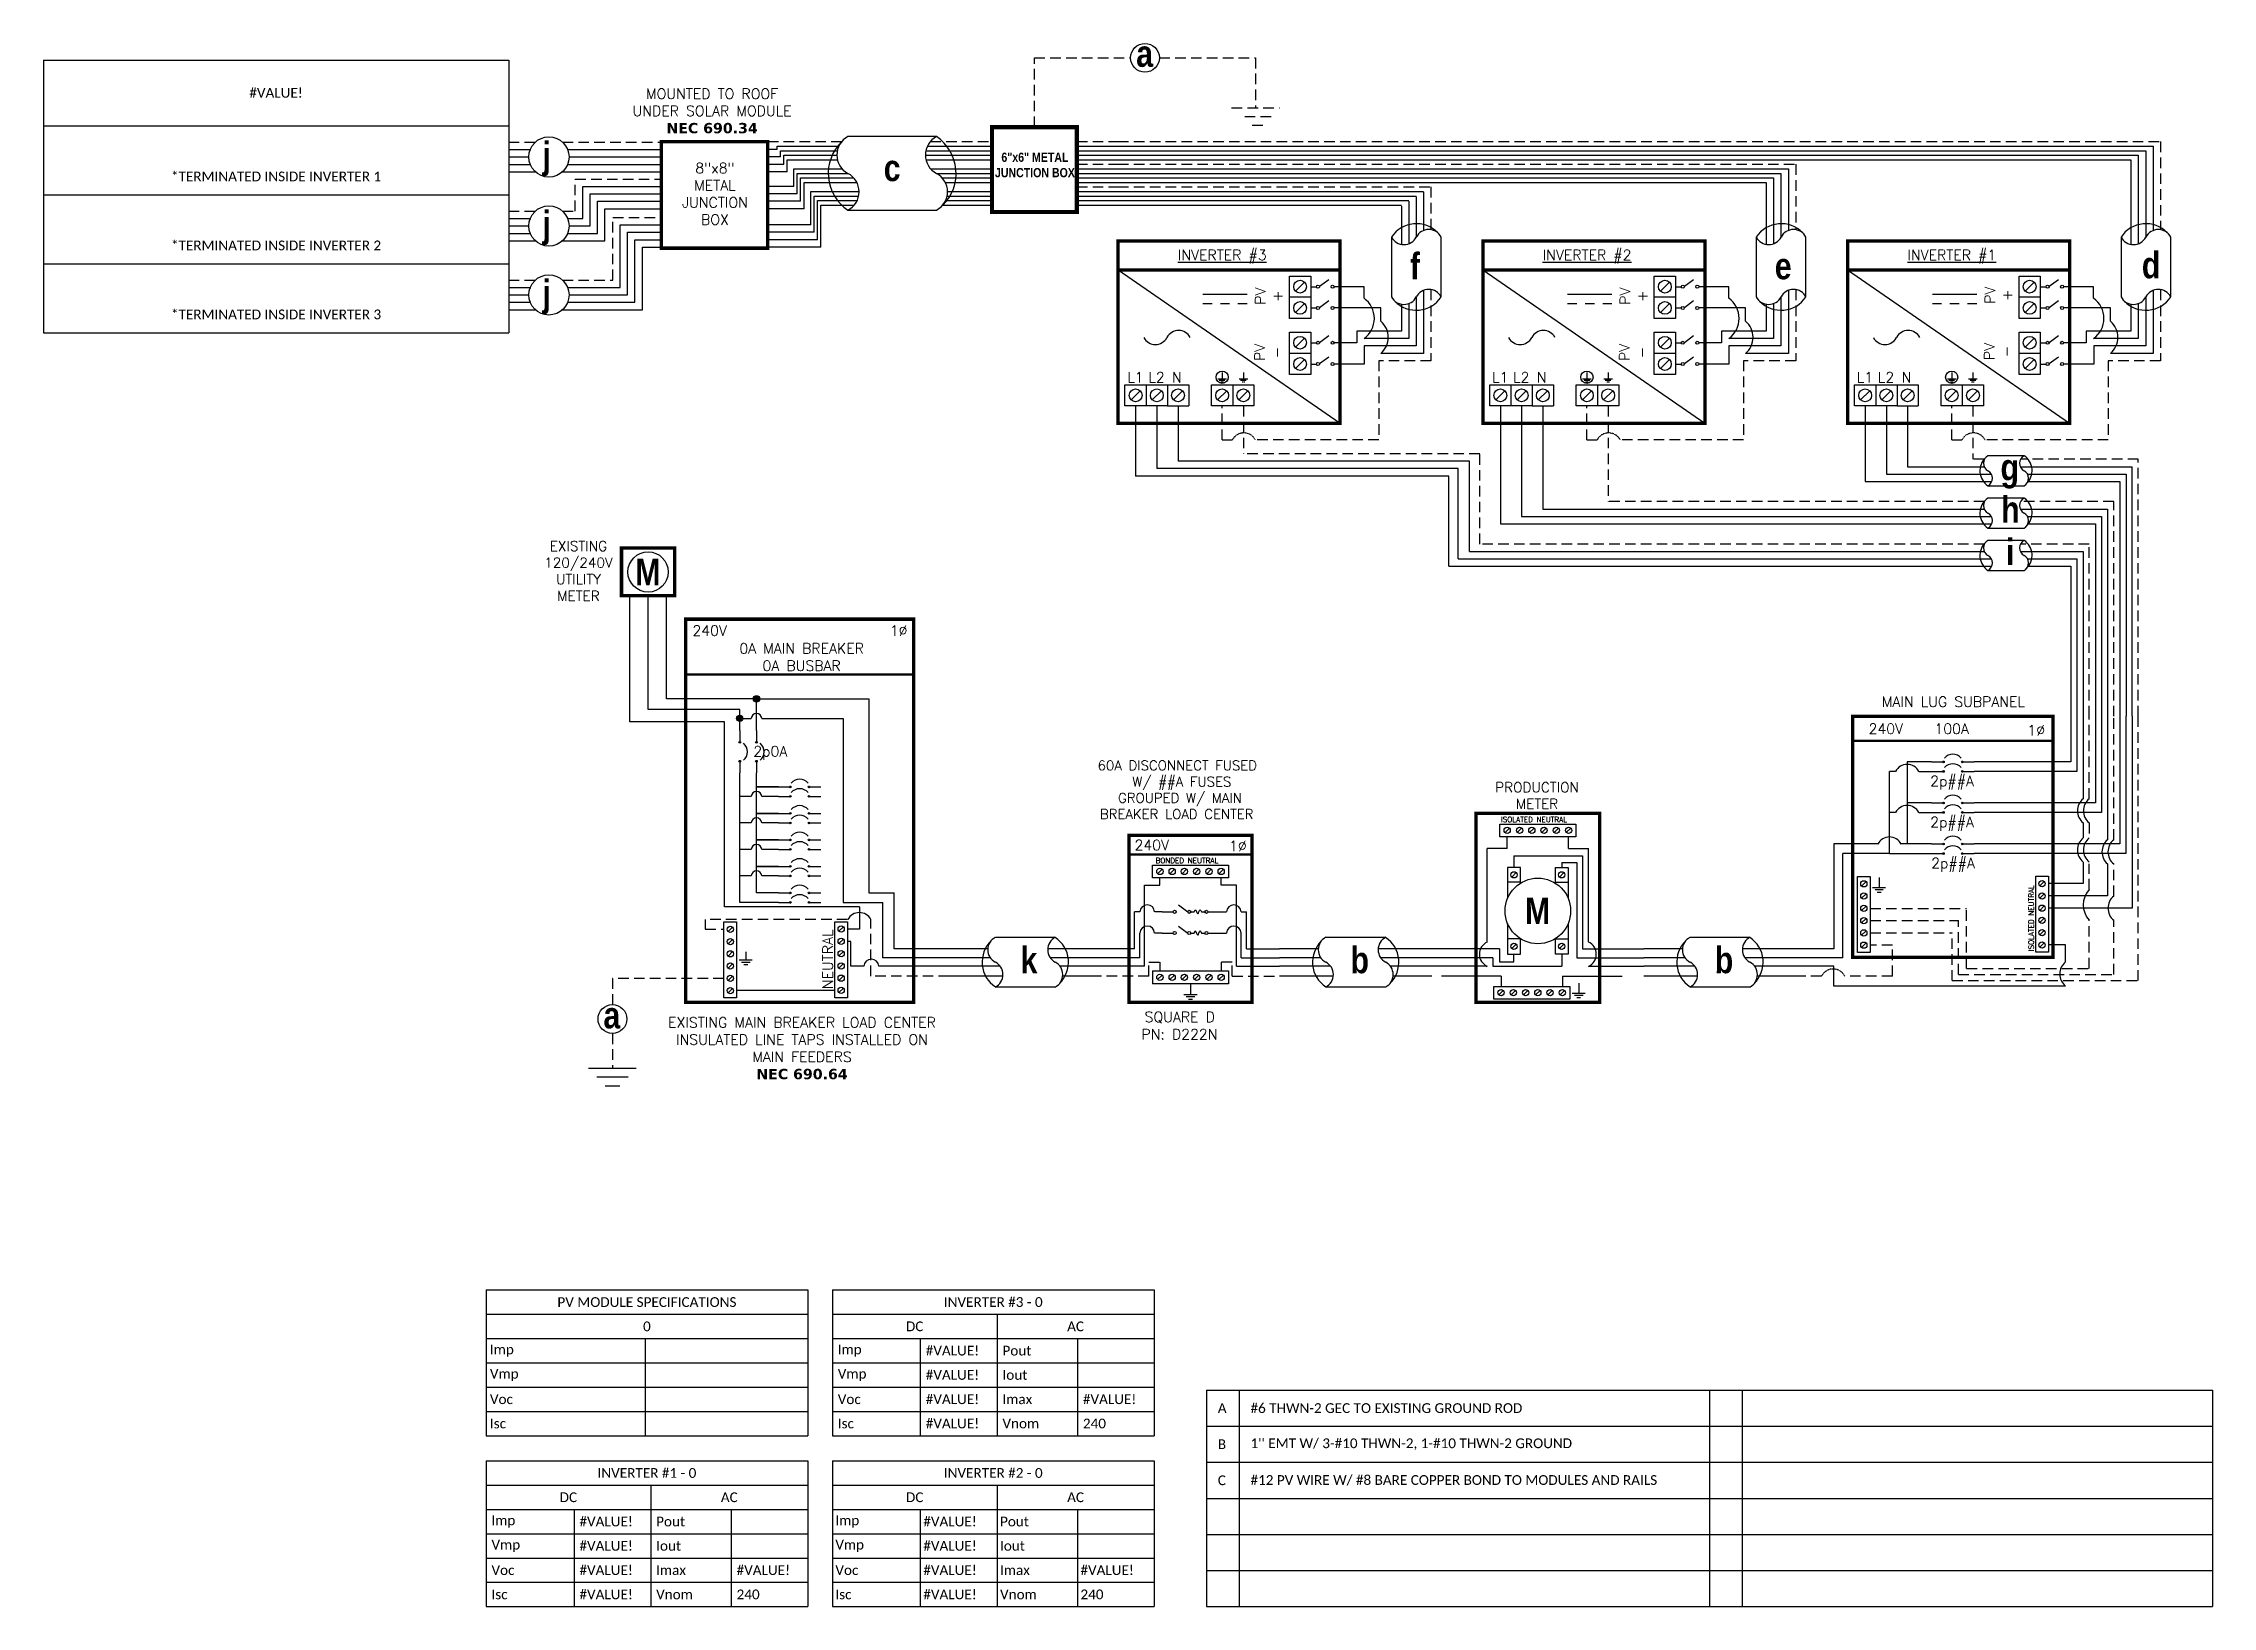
# Model space of a CAD drawing. Header units: feet. Extents: x 8026 to 8796, y 16033 to 16588.
import ezdxf

# ---------------------------------------------------------------- set-up
doc = ezdxf.new("R2010")
doc.units = ezdxf.units.FT
doc.header["$MEASUREMENT"] = 0
doc.linetypes.add('HIDDEN', pattern=[0.375, 0.25, -0.125])
for name, color, linetype in [('ONE LINE BLOCKS', 7, 'Continuous'), ('TABLES', 7, 'Continuous'), ('TEXT', 7, 'Continuous'), ('Z - TITLEBLOCK TXT', 7, 'Continuous')]:
    doc.layers.add(name, color=color, linetype=linetype)
doc.styles.add('ONE LINE TXT', font='techb___.ttf')
doc.styles.get("Standard").update_dxf_attribs({"font": 'simplex.shx'})

msp = doc.modelspace()

# ---------------------------------------------------------------- texts
at = {"layer": 'ONE LINE BLOCKS', "color": 1, "linetype": 'Continuous', "insert": (8378.13, 16549.16), "char_height": 3.2756, "width": 28.3929, "attachment_point": 2, "style": 'ONE LINE TXT'}
msp.add_mtext('6"x6" METAL JUNCTION BOX  ', dxfattribs=at)
at = {"layer": 'TABLES', "color": 1, "linetype": 'Continuous'}
for s, p in [('%%UINVERTER #3', (8428.85, 16511.03)), ('%%UINVERTER #2', (8558.28, 16511.03)), ('%%UINVERTER #1', (8687.71, 16511.03))]:
    msp.add_text(s, height=3.6576, dxfattribs=at).set_placement(p)
at = {"layer": 'TEXT', "color": 1, "attachment_point": 5}
for s, width, gutter_width, insert, char_height in [(' \\PMOUNTED TO ROOF \\PUNDER SOLAR MODULE\\P{\\fVerdana|b1|i0|c0|p34;NEC 690.34}', 71.6407, 7.17, (8263.58, 16566.97), 3.6576), ('8"x8" METAL JUNCTION BOX ', 0.4767, 7.17, (8264.6, 16534.53), 3.6576), ('L1', 0.1481, 0.75, (8413.8, 16469.45), 3.658), ('L2', 0.1481, 0.75, (8421.26, 16469.48), 3.658), ('N', 0.1481, 0.75, (8428.51, 16469.43), 3.66), ('L1', 0.1481, 0.75, (8543.23, 16469.45), 3.658), ('L2', 0.1481, 0.75, (8550.69, 16469.48), 3.658), ('N', 0.1481, 0.75, (8557.94, 16469.43), 3.66), ('L1', 0.1481, 0.75, (8672.66, 16469.45), 3.658), ('L2', 0.1481, 0.75, (8680.12, 16469.48), 3.658), ('N', 0.1481, 0.75, (8687.37, 16469.43), 3.66)]:
    msp.add_mtext_dynamic_manual_height_columns(s, width=width, gutter_width=gutter_width, heights=[0], dxfattribs=dict(at, insert=insert, char_height=char_height))
at = {"layer": 'TEXT', "color": 1, "char_height": 3.658, "attachment_point": 5, "rotation": 90}
for s, width, insert in [('PV +', 2.8378, (8461.15, 16498.24)), ('PV +', 2.8378, (8590.58, 16498.24)), ('PV +', 2.8378, (8720.01, 16498.58)), ('PV -', 2.8013, (8460.92, 16478.27)), ('PV -', 2.8013, (8590.35, 16478.27)), ('PV -', 2.8013, (8719.78, 16478.61))]:
    msp.add_mtext_dynamic_manual_height_columns(s, width=width, gutter_width=0.75, heights=[0], dxfattribs=dict(at, insert=insert))
at = {"layer": 'Z - TITLEBLOCK TXT', "color": 1, "linetype": 'Continuous', "char_height": 9.3833, "attachment_point": 1, "style": 'ONE LINE TXT'}
for s, insert in [('{\\W1;\\C256;a}', (8414.07, 16588.99)), ('{\\W1;\\C256;j}', (8203.38, 16553.02)), ('{\\W1;\\C256;c}', (8324.47, 16548.43)), ('{\\W1;\\C256;j}', (8203.38, 16528.54)), ('{\\W1;\\C256;f}', (8511.21, 16513.62)), ('{\\W1;\\C256;e}', (8640.64, 16513.62)), ('{\\W1;\\C256;d}', (8770.89, 16513.96)), ('{\\W1;\\C256;j}', (8203.38, 16504.07)), ('{\\W1;\\C256;g}', (8720.74, 16442.24)), ('{\\W1;\\C256;h}', (8720.98, 16427.22)), ('{\\W1;\\C256;i}', (8722.7, 16412.2)), ('{\\W1;\\C256;k}', (8373.02, 16267.45)), ('{\\W1;\\C256;b}', (8490.1, 16267.45)), ('{\\W1;\\C256;b}', (8619.35, 16267.45))]:
    msp.add_mtext_dynamic_manual_height_columns(s, width=0.1385, gutter_width=2.13, heights=[0], dxfattribs=dict(at, insert=insert))

# ---------------------------------------------------------------- blocks, each defined once
blk = doc.blocks.new('*T8')
at = {"layer": 'Z - TITLEBLOCK TXT', "color": 0, "lineweight": -2, "transparency": 16777216}
for p, q in [((0, 0), (165.11, 0)), ((0, 0), (0, -96.74)), ((165.11, 0), (165.11, -96.74)), ((0, -23.32), (165.11, -23.32)), ((0, -47.8), (165.11, -47.8)), ((0, -72.27), (165.11, -72.27)), ((0, -96.74), (165.11, -96.74))]:
    blk.add_line(p, q, dxfattribs=at)
at = {"layer": 'Z - TITLEBLOCK TXT', "color": 0, "linetype": 'Continuous', "transparency": 16777216, "char_height": 3.4544, "width": 156.9097, "attachment_point": 5}
for s, insert in [('{\\fCalibri|b0|i0|c0;#VALUE!', (82.56, -11.66)), ('{\\fCalibri|b0|i0|c0;^J^J*TERMINATED INSIDE INVERTER 1', (82.56, -35.56)), ('{\\fCalibri|b0|i0|c0;^J^J*TERMINATED INSIDE INVERTER 2', (82.56, -60.03)), ('{\\fCalibri|b0|i0|c0;^J^J*TERMINATED INSIDE INVERTER 3', (82.56, -84.5))]:
    blk.add_mtext(s, dxfattribs=dict(at, insert=insert))
blk = doc.blocks.new('*U16')
at = {"layer": 'ONE LINE BLOCKS', "linetype": 'Continuous'}
h = blk.add_hatch(color=1, dxfattribs=at)
h.dxf.hatch_style = 1
edge = h.paths.add_edge_path()
edge.add_arc((52.27, 75.95), 0.291, 0, 360)
h = blk.add_hatch(color=1, dxfattribs=at)
h.dxf.hatch_style = 1
edge = h.paths.add_edge_path()
edge.add_arc((52.27, 72.57), 0.291, 0, 360)
h = blk.add_hatch(color=1, dxfattribs=at)
h.dxf.hatch_style = 1
edge = h.paths.add_edge_path()
edge.add_arc((58.94, 75.95), 0.291, 0, 360)
h = blk.add_hatch(color=1, dxfattribs=at)
h.dxf.hatch_style = 1
edge = h.paths.add_edge_path()
edge.add_arc((58.94, 72.57), 0.291, 0, 360)
h = blk.add_hatch(color=1, dxfattribs=at)
h.dxf.hatch_style = 1
edge = h.paths.add_edge_path()
edge.add_arc((52.27, 61.39), 0.291, 0, 360)
h = blk.add_hatch(color=1, dxfattribs=at)
h.dxf.hatch_style = 1
edge = h.paths.add_edge_path()
edge.add_arc((58.94, 61.39), 0.291, 0, 360)
h = blk.add_hatch(color=1, dxfattribs=at)
h.dxf.hatch_style = 1
edge = h.paths.add_edge_path()
edge.add_arc((52.27, 58.01), 0.291, 0, 360)
h = blk.add_hatch(color=1, dxfattribs=at)
h.dxf.hatch_style = 1
edge = h.paths.add_edge_path()
edge.add_arc((58.94, 58.01), 0.291, 0, 360)
h = blk.add_hatch(color=1, dxfattribs=at)
h.dxf.hatch_style = 1
edge = h.paths.add_edge_path()
edge.add_arc((52.27, 46.83), 0.291, 0, 360)
h = blk.add_hatch(color=1, dxfattribs=at)
h.dxf.hatch_style = 1
edge = h.paths.add_edge_path()
edge.add_arc((58.94, 46.83), 0.291, 0, 360)
h = blk.add_hatch(color=1, dxfattribs=at)
h.dxf.hatch_style = 1
edge = h.paths.add_edge_path()
edge.add_arc((52.27, 43.45), 0.291, 0, 360)
h = blk.add_hatch(color=1, dxfattribs=at)
h.dxf.hatch_style = 1
edge = h.paths.add_edge_path()
edge.add_arc((58.94, 43.45), 0.291, 0, 360)
at = {"color": 7, "linetype": 'Continuous'}
for p, q in [((97.46, 92.13), (97.46, 75.95)), ((106.16, 92.13), (106.16, 61.39)), ((114.86, 92.13), (114.86, 46.83)), ((48.07, 75.95), (39.41, 75.95)), ((39.41, 75.95), (39.41, 61.39)), ((97.46, 75.95), (63.14, 75.95)), ((48.07, 61.39), (39.41, 61.39)), ((39.41, 61.39), (39.41, 46.83)), ((106.16, 61.39), (63.14, 61.39)), ((29, 46.83), (13.32, 46.83)), ((13.32, 46.83), (13.32, 9.66)), ((48.07, 46.83), (37.24, 46.83)), ((114.86, 46.83), (63.14, 46.83)), ((13.32, 9.66), (0, 9.66))]:
    blk.add_line(p, q, dxfattribs=at)
at = {"color": 10, "linetype": 'Continuous'}
for p, q in [((99.63, 92.13), (99.63, 72.57)), ((108.33, 92.13), (108.33, 58.01)), ((117.03, 92.13), (117.03, 43.45)), ((33.12, 58.01), (33.12, 72.57)), ((35.29, 72.57), (33.12, 72.57)), ((43.53, 72.57), (48.07, 72.57)), ((99.63, 72.57), (63.14, 72.57)), ((33.12, 43.45), (33.12, 58.01)), ((35.29, 58.01), (33.12, 58.01)), ((43.53, 58.01), (48.07, 58.01)), ((108.33, 58.01), (63.14, 58.01)), ((33.12, 43.45), (16.61, 43.45)), ((16.61, 6.49), (16.61, 43.45)), ((33.12, 43.45), (48.07, 43.45)), ((117.03, 43.45), (63.14, 43.45)), ((16.61, 6.49), (0, 6.49))]:
    blk.add_line(p, q, dxfattribs=at)
at = {"color": 253, "linetype": 'Continuous'}
for p, q in [((101.81, 92.13), (101.81, 62.88)), ((110.51, 92.13), (110.51, 48.32)), ((119.21, 92.13), (119.21, 24.07)), ((101.81, 54.32), (101.81, 48.99)), ((101.81, 40.44), (101.81, 32.77)), ((110.51, 39.76), (110.51, 28.42)), ((101.81, 32.77), (89.53, 32.77)), ((110.51, 28.42), (89.53, 28.42)), ((119.21, 24.07), (89.53, 24.07)), ((95.54, 11.02), (89.53, 11.02)), ((95.54, 5), (95.54, 11.02)), ((13.32, 3.45), (0, 3.45)), ((13.32, -3.56), (13.32, 3.45)), ((95.54, -3.56), (13.32, -3.56))]:
    blk.add_line(p, q, dxfattribs=at)
at = {"color": 10, "linetype": 'Continuous'}
for centre in [(39.41, 70.41), (39.41, 55.85)]:
    blk.add_arc(centre, 4.65, 27.66392, 152.33608, dxfattribs=at)
at = {"color": 253, "linetype": 'Continuous'}
for centre in [(105.39, 58.6), (105.39, 44.71), (114.09, 44.04), (99.12, 0.72)]:
    blk.add_arc(centre, 5.58, 129.92155, 230.07845, dxfattribs=at)
at = {"color": 7, "linetype": 'Continuous'}
blk.add_arc((33.12, 44.67), 4.65, 27.66392, 152.33608, dxfattribs=at)
at = {"layer": 'ONE LINE BLOCKS', "lineweight": 50}
blk.add_line((20.02, 83.43), (91.19, 83.43), dxfattribs=at)
at = {"layer": 'ONE LINE BLOCKS', "lineweight": 50, "const_width": 1.19}
blk.add_lwpolyline([(20.02, 6.67), (20.02, 92.13), (91.19, 92.13), (91.19, 6.67)], close=True, dxfattribs=at)
at = {"layer": 'TEXT', "color": 92, "linetype": 'HIDDEN', "ltscale": 15}
for p, q in [((103.98, 62.88), (103.98, 92.13)), ((112.68, 48.32), (112.68, 92.13)), ((121.38, -1.65), (121.38, 92.13)), ((103.98, 54.32), (103.98, 48.99)), ((103.98, 30.67), (103.98, 39.76)), ((112.68, 28.34), (112.68, 39.76)), ((26.29, 24), (60.5, 24)), ((60.5, 2.72), (60.5, 24)), ((26.29, 19.65), (57.58, 19.65)), ((57.58, 0.54), (57.58, 19.65)), ((103.98, 2.72), (103.98, 19.79)), ((112.68, 0.54), (112.68, 19.79)), ((26.29, 15.3), (55.38, 15.3)), ((34.13, 10.94), (26.29, 10.94)), ((34.13, 0), (34.13, 10.94)), ((55.38, -1.65), (55.38, 15.3)), ((9.01, 0), (0, 0)), ((34.13, 0), (17.25, 0)), ((57.58, 0.54), (112.68, 0.54)), ((60.5, 2.72), (103.98, 2.72)), ((55.38, -1.65), (121.38, -1.65))]:
    blk.add_line(p, q, dxfattribs=at)
at = {"layer": 'TEXT', "color": 92, "linetype": 'HIDDEN', "flags": 128}
for points in [[(27.06, 31.42), (31.74, 31.42)], [(29.4, 34.92), (29.4, 31.42)], [(30.93, 30.55), (27.87, 30.55)], [(30.12, 29.68), (28.68, 29.68)]]:
    blk.add_lwpolyline(points, dxfattribs=at)
at = {"layer": 'TEXT', "color": 92, "linetype": 'Continuous', "ltscale": 4}
for centre, radius, start, end in [((107.45, 58.6), 5.51, 129.05896, 230.94104), ((107.45, 44.71), 5.51, 129.05896, 230.94104), ((116.15, 44.04), 5.51, 129.05896, 230.94104), ((109.89, 25.23), 8.03, 137.37784, 222.62216), ((116.15, 24.07), 5.51, 129.05896, 230.94104)]:
    blk.add_arc(centre, radius, start, end, dxfattribs=at)
at = {"layer": 'TEXT', "color": 92, "linetype": 'HIDDEN', "ltscale": 0.3}
blk.add_arc((13.13, -2.16), 4.65, 27.66392, 152.33608, dxfattribs=at)
at = {"layer": 'Z - TITLEBLOCK TXT', "color": 1, "linetype": 'Continuous'}
for p, q in [((21.75, 8.35), (21.75, 35.29)), ((21.75, 35.29), (26.29, 35.29)), ((26.29, 35.29), (26.29, 8.35)), ((84.99, 8.42), (84.99, 35.37)), ((84.99, 35.37), (89.53, 35.37)), ((89.53, 35.37), (89.53, 8.42)), ((26.29, 8.35), (21.75, 8.35)), ((89.53, 8.42), (84.99, 8.42))]:
    blk.add_line(p, q, dxfattribs=at)
at = {"layer": 'Z - TITLEBLOCK TXT', "color": 4, "linetype": 'Continuous'}
for p, q in [((24.81, 33.48), (23.24, 31.91)), ((88.04, 33.56), (86.47, 31.98)), ((24.81, 29.13), (23.24, 27.56)), ((24.81, 24.78), (23.24, 23.21)), ((88.04, 29.2), (86.47, 27.63)), ((88.04, 24.85), (86.47, 23.28)), ((24.81, 20.43), (23.24, 18.86)), ((24.81, 16.08), (23.24, 14.51)), ((88.04, 20.5), (86.47, 18.93)), ((88.04, 16.15), (86.47, 14.58)), ((24.81, 11.73), (23.24, 10.16)), ((88.04, 11.8), (86.47, 10.23))]:
    blk.add_line(p, q, dxfattribs=at)
at = {"layer": 'Z - TITLEBLOCK TXT', "color": 1, "linetype": 'Continuous', "flags": 128}
for points in [[(48.07, 75.95), (52.27, 75.95)], [(48.07, 75.95), (52.27, 75.95)], [(48.07, 72.57), (52.27, 72.57)], [(48.07, 72.57), (52.27, 72.57)], [(58.94, 75.95), (63.14, 75.95)], [(58.94, 72.57), (63.14, 72.57)], [(48.07, 61.39), (52.27, 61.39)], [(48.07, 61.39), (52.27, 61.39)], [(48.07, 58.01), (52.27, 58.01)], [(48.07, 58.01), (52.27, 58.01)], [(58.94, 61.39), (63.14, 61.39)], [(58.94, 58.01), (63.14, 58.01)], [(48.07, 46.83), (52.27, 46.83)], [(48.07, 46.83), (52.27, 46.83)], [(58.94, 46.83), (63.14, 46.83)], [(48.07, 43.45), (52.27, 43.45)], [(48.07, 43.45), (52.27, 43.45)], [(58.94, 43.45), (63.14, 43.45)]]:
    blk.add_lwpolyline(points, dxfattribs=at)
at = {"layer": 'Z - TITLEBLOCK TXT', "color": 1, "linetype": 'Continuous'}
for centre in [(52.27, 75.95), (52.27, 72.57), (58.94, 75.95), (58.94, 72.57), (52.27, 61.39), (58.94, 61.39), (52.27, 58.01), (58.94, 58.01), (52.27, 46.83), (58.94, 46.83), (52.27, 43.45), (58.94, 43.45)]:
    blk.add_circle(centre, 0.291, dxfattribs=at)
at = {"layer": 'Z - TITLEBLOCK TXT', "color": 4, "linetype": 'Continuous'}
for centre in [(24.02, 32.7), (87.26, 32.77), (24.02, 28.35), (24.02, 24), (87.26, 28.42), (87.26, 24.07), (24.02, 19.65), (24.02, 15.3), (87.26, 19.72), (87.26, 15.37), (24.02, 10.94), (87.26, 11.02)]:
    blk.add_circle(centre, 1.11, dxfattribs=at)
at = {"layer": 'Z - TITLEBLOCK TXT', "color": 1, "linetype": 'Continuous'}
for centre in [(55.6, 74.75), (55.6, 71.37), (55.6, 60.19), (55.6, 56.81), (55.6, 45.63), (55.6, 42.25)]:
    blk.add_arc(centre, 3.93, 40.3392, 139.6608, dxfattribs=at)
at = {"layer": 'TABLES', "color": 1, "linetype": 'Continuous'}
for p in [(47.57, 67.33), (47.57, 52.77), (47.91, 38.21)]:
    blk.add_text('2p##A', height=3.658, dxfattribs=at).set_placement(p)
at = {"layer": 'TABLES', "color": 4, "linetype": 'Continuous'}
blk.add_text('ISOLATED NEUTRAL', height=1.8743, rotation=90, dxfattribs=at).set_placement((84.33, 8.78))
at = {"layer": 'TEXT', "color": 1, "attachment_point": 5}
for s, width, gutter_width, insert, char_height in [('MAIN LUG SUBPANEL ', 62.3984, 7.17, (55.8, 97.31), 3.6576), ('240V', 0.1481, 0.75, (31.81, 87.69), 3.658), ('100A', 0.1481, 0.75, (55.19, 87.69), 3.658), ('1∅', 0.1481, 0.75, (85.17, 87.17), 3.658)]:
    blk.add_mtext_dynamic_manual_height_columns(s, width=width, gutter_width=gutter_width, heights=[0], dxfattribs=dict(at, insert=insert, char_height=char_height))
blk = doc.blocks.new('M_METER PAN')
at = {"color": 253, "linetype": 'Continuous'}
for p, q in [((4.73, 8.02), (4.73, 8.75)), ((8.59, 8.02), (8.59, 8.75)), ((4.73, 8.02), (3.48, 8.02)), ((3.48, 2.14), (3.48, 8.02)), ((8.59, 8.02), (9.84, 8.02)), ((9.84, 2.14), (9.84, 8.02)), ((3.48, 0.61), (0, 0.61)), ((9.84, 0.61), (13.32, 0.61))]:
    blk.add_line(p, q, dxfattribs=at)
at = {"color": 7, "linetype": 'Continuous'}
for p, q in [((5.16, 7.56), (5.16, 6.82)), ((5.16, 7.56), (9.47, 7.56)), ((9.47, 7.56), (9.47, 1.71)), ((4.25, 1.71), (0, 1.71)), ((4.25, 1.71), (4.25, 0.9)), ((5.16, 0.9), (5.16, 1.37)), ((9.47, 1.71), (13.32, 1.71)), ((4.25, 0.9), (5.16, 0.9))]:
    blk.add_line(p, q, dxfattribs=at)
at = {"color": 10, "linetype": 'Continuous'}
for p, q in [((8.16, 7.14), (8.16, 6.82)), ((8.16, 7.14), (9.12, 7.14)), ((9.12, 7.14), (9.12, 1.15)), ((8.16, 1.37), (8.16, 0.61)), ((3.83, 1.15), (0, 1.15)), ((3.83, 1.15), (3.83, 0.61)), ((3.83, 0.61), (8.16, 0.61)), ((9.12, 1.15), (13.32, 1.15))]:
    blk.add_line(p, q, dxfattribs=at)
at = {"color": 1, "linetype": 'Continuous'}
for p, q in [((5.57, 5.9), (4.76, 5.9)), ((7.76, 5.9), (8.56, 5.9)), ((5.57, 2.33), (4.76, 2.33)), ((7.76, 2.33), (8.56, 2.33))]:
    blk.add_line(p, q, dxfattribs=at)
at = {"color": 253, "linetype": 'Continuous'}
for centre, start, end in [((3.82, 1.37), 113.9997, 246.0003), ((9.5, 1.37), 293.9997, 66.0003)]:
    blk.add_arc(centre, 0.835, start, end, dxfattribs=at)
at = {"layer": 'ONE LINE BLOCKS', "lineweight": 50, "const_width": 0.21}
blk.add_lwpolyline([(2.77, -1.65), (2.77, 10.22), (10.55, 10.22), (10.55, -1.65)], close=True, dxfattribs=at)
at = {"layer": 'TEXT', "color": 92, "linetype": 'HIDDEN', "ltscale": 15}
for p, q in [((4.35, 0), (0, 0)), ((4.35, 0), (4.35, -0.65)), ((8.2, 0), (8.2, -0.65)), ((8.2, 0), (13.32, 0))]:
    blk.add_line(p, q, dxfattribs=at)
at = {"layer": 'TEXT', "color": 92, "linetype": 'Continuous', "flags": 128}
for points in [[(8.81, -1.08), (9.64, -1.08)], [(9.5, -1.23), (8.96, -1.23)], [(9.23, -0.46), (9.23, -1.08)], [(9.35, -1.38), (9.1, -1.38)]]:
    blk.add_lwpolyline(points, dxfattribs=at)
at = {"layer": 'TEXT', "linetype": 'Continuous'}
blk.add_circle((6.66, 4.09), 2.06, dxfattribs=at)
at = {"layer": 'Z - TITLEBLOCK TXT', "color": 1, "linetype": 'Continuous'}
for p, q in [((4.27, 8.75), (4.27, 9.55)), ((4.27, 9.55), (9.05, 9.55)), ((9.05, 9.55), (9.05, 8.75)), ((9.05, 8.75), (4.27, 8.75)), ((4.76, 6.82), (4.76, 4.89)), ((5.57, 6.82), (4.76, 6.82)), ((5.57, 5.84), (5.57, 6.82)), ((7.76, 5.84), (7.76, 6.82)), ((7.76, 6.82), (8.56, 6.82)), ((8.56, 6.82), (8.56, 4.89)), ((4.76, 3.3), (4.76, 1.37)), ((8.56, 3.3), (8.56, 1.37)), ((4.76, 1.37), (5.57, 1.37)), ((5.57, 1.37), (5.57, 2.35)), ((7.76, 1.37), (7.76, 2.35)), ((8.56, 1.37), (7.76, 1.37)), ((3.89, -1.45), (3.89, -0.65)), ((3.89, -0.65), (8.66, -0.65)), ((8.66, -0.65), (8.66, -1.45)), ((8.66, -1.45), (3.89, -1.45))]:
    blk.add_line(p, q, dxfattribs=at)
at = {"layer": 'Z - TITLEBLOCK TXT', "color": 4, "linetype": 'Continuous'}
for p, q in [((4.87, 9.29), (4.6, 9.01)), ((5.64, 9.29), (5.37, 9.01)), ((6.42, 9.29), (6.14, 9.01)), ((7.19, 9.29), (6.91, 9.01)), ((7.96, 9.29), (7.68, 9.01)), ((8.73, 9.29), (8.45, 9.01)), ((5.3, 6.5), (5.02, 6.22)), ((8.3, 6.5), (8.02, 6.22)), ((5.3, 2.01), (5.02, 1.73)), ((8.3, 2.01), (8.02, 1.73)), ((4.49, -0.91), (4.21, -1.19)), ((5.26, -0.91), (4.98, -1.19)), ((6.03, -0.91), (5.75, -1.19)), ((6.8, -0.91), (6.52, -1.19)), ((7.57, -0.91), (7.29, -1.19)), ((8.34, -0.91), (8.06, -1.19))]:
    blk.add_line(p, q, dxfattribs=at)
for centre in [(4.73, 9.15), (5.51, 9.15), (6.28, 9.15), (7.05, 9.15), (7.82, 9.15), (8.59, 9.15), (5.16, 6.36), (8.16, 6.36), (5.16, 1.87), (8.16, 1.87), (4.35, -1.05), (5.12, -1.05), (5.89, -1.05), (6.66, -1.05), (7.43, -1.05), (8.2, -1.05)]:
    blk.add_circle(centre, 0.197, dxfattribs=at)
at = {"layer": 'TABLES', "color": 4, "linetype": 'Continuous'}
blk.add_text('ISOLATED NEUTRAL', height=0.3321, dxfattribs=at).set_placement((4.34, 9.67))
at = {"layer": 'TEXT', "color": 1, "insert": (6.61, 11.34), "char_height": 0.6278, "attachment_point": 5}
blk.add_mtext_dynamic_manual_height_columns('PRODUCTION METER', width=1.3203, gutter_width=7.17, heights=[0], dxfattribs=at)
at = {"layer": 'Z - TITLEBLOCK TXT', "color": 253, "linetype": 'Continuous', "style": 'ONE LINE TXT'}
blk.add_text('M', height=1.66, dxfattribs=at).set_placement((5.85, 3.26))
blk = doc.blocks.new('*U14')
at = {"color": 0}
blk.add_blockref('M_METER PAN', (0, 0), dxfattribs=at)
blk = doc.blocks.new('M_MAIN DISCO')
at = {"color": 253, "linetype": 'Continuous'}
for p, q in [((-47.96, 3.45), (-47.96, 32.21)), ((-47.96, 32.21), (-42.47, 32.21)), ((-42.47, 32.21), (-42.47, 34.82)), ((-20.72, 32.21), (-20.72, 34.82)), ((-15.23, 32.21), (-20.72, 32.21)), ((-15.23, 3.45), (-15.23, 32.21)), ((-47.96, 3.45), (-63.19, 3.45)), ((-15.23, 3.45), (0, 3.45))]:
    blk.add_line(p, q, dxfattribs=at)
at = {"color": 7, "linetype": 'Continuous'}
for p, q in [((-51.46, 9.66), (-51.46, 22.77)), ((-49.6, 22.77), (-51.46, 22.77)), ((-41.69, 22.77), (-44.32, 22.77)), ((-21.5, 22.77), (-18.87, 22.77)), ((-13.59, 22.77), (-11.73, 22.77)), ((-11.73, 9.66), (-11.73, 22.77)), ((-51.46, 9.66), (-63.19, 9.66)), ((-11.73, 9.66), (0, 9.66))]:
    blk.add_line(p, q, dxfattribs=at)
at = {"color": 1, "linetype": 'Continuous'}
for p, q in [((-31.53, 22.77), (-30.29, 22.77)), ((-27.74, 22.77), (-26.5, 22.77)), ((-31.53, 15.24), (-30.29, 15.24)), ((-27.74, 15.24), (-26.5, 15.24))]:
    blk.add_line(p, q, dxfattribs=at)
at = {"color": 10, "linetype": 'Continuous'}
for p, q in [((-49.6, 6.49), (-49.6, 15.24)), ((-41.69, 15.24), (-44.32, 15.24)), ((-21.5, 15.24), (-18.87, 15.24)), ((-13.59, 6.49), (-13.59, 15.24)), ((-49.6, 6.49), (-63.19, 6.49)), ((-13.59, 6.49), (0, 6.49))]:
    blk.add_line(p, q, dxfattribs=at)
at = {"color": 7, "linetype": 'Continuous'}
for centre in [(-46.96, 22.62), (-16.23, 22.62)]:
    blk.add_arc(centre, 2.64, 3.28193, 176.71807, dxfattribs=at)
at = {"color": 10, "linetype": 'Continuous'}
for centre in [(-46.96, 15.08), (-16.23, 15.08)]:
    blk.add_arc(centre, 2.64, 3.28193, 176.71807, dxfattribs=at)
at = {"color": 1, "linetype": 'Continuous'}
for points in [[(-30.29, 22.77), (-29.92, 23.53), (-29.02, 22.01), (-28.19, 23.53), (-27.74, 22.77)], [(-30.29, 15.24), (-29.92, 16), (-29.02, 14.47), (-28.19, 16), (-27.74, 15.24)]]:
    blk.add_spline(points, degree=3, dxfattribs=at)
at = {"layer": 'ONE LINE BLOCKS', "lineweight": 50}
blk.add_line((-53.41, 43.1), (-9.8, 43.1), dxfattribs=at)
at = {"layer": 'ONE LINE BLOCKS', "lineweight": 50, "const_width": 1.19}
blk.add_lwpolyline([(-53.41, -9.3), (-53.41, 49.88), (-9.8, 49.88), (-9.8, -9.3)], close=True, dxfattribs=at)
at = {"layer": 'TEXT', "color": 92, "linetype": 'HIDDEN', "ltscale": 15}
for p, q in [((-46.38, 0), (-63.19, 0)), ((-46.38, 0), (-46.38, 4.94)), ((-46.38, 4.94), (-42.47, 4.94)), ((-42.47, 4.94), (-42.47, 1.8)), ((-16.81, 4.94), (-20.72, 4.94)), ((-20.72, 4.94), (-20.72, 1.8)), ((-16.81, 0), (-16.81, 4.94)), ((-16.81, 0), (0, 0))]:
    blk.add_line(p, q, dxfattribs=at)
at = {"layer": 'TEXT', "color": 92, "linetype": 'Continuous', "flags": 128}
for points in [[(-33.94, -6.57), (-29.25, -6.57)], [(-30.07, -7.44), (-33.13, -7.44)], [(-31.59, -3.07), (-31.6, -6.57)], [(-30.88, -8.3), (-32.31, -8.3)]]:
    blk.add_lwpolyline(points, dxfattribs=at)
at = {"layer": 'Z - TITLEBLOCK TXT', "color": 1, "linetype": 'Continuous'}
for p, q in [((-45.07, 34.82), (-45.07, 39.36)), ((-45.07, 39.36), (-18.12, 39.36)), ((-18.12, 39.36), (-18.12, 34.82)), ((-18.12, 34.82), (-45.07, 34.82)), ((-35.88, 25.22), (-32.61, 22.78)), ((-41.69, 22.77), (-37.77, 22.77)), ((-35.88, 17.69), (-32.61, 15.24)), ((-25.42, 22.77), (-21.5, 22.77)), ((-41.69, 15.24), (-37.77, 15.24)), ((-25.42, 15.23), (-21.5, 15.23)), ((-45.07, 1.8), (-18.12, 1.8)), ((-45.07, 1.8), (-45.07, -2.74)), ((-18.12, 1.8), (-18.12, -2.74)), ((-18.12, -2.74), (-45.07, -2.74))]:
    blk.add_line(p, q, dxfattribs=at)
at = {"layer": 'Z - TITLEBLOCK TXT', "color": 4, "linetype": 'Continuous'}
for p, q in [((-41.69, 37.87), (-43.26, 36.3)), ((-37.34, 37.87), (-38.91, 36.3)), ((-32.98, 37.87), (-34.56, 36.3)), ((-28.63, 37.87), (-30.21, 36.3)), ((-24.28, 37.87), (-25.86, 36.3)), ((-19.93, 37.87), (-21.51, 36.3)), ((-41.69, 0.32), (-43.26, -1.26)), ((-37.34, 0.32), (-38.91, -1.26)), ((-32.98, 0.32), (-34.56, -1.26)), ((-28.63, 0.32), (-30.21, -1.26)), ((-24.28, 0.32), (-25.86, -1.26)), ((-19.93, 0.32), (-21.51, -1.26))]:
    blk.add_line(p, q, dxfattribs=at)
for centre in [(-42.47, 37.09), (-38.12, 37.09), (-33.77, 37.09), (-29.42, 37.09), (-25.07, 37.09), (-20.72, 37.09), (-42.47, -0.47), (-38.12, -0.47), (-33.77, -0.47), (-29.42, -0.47), (-25.07, -0.47), (-20.72, -0.47)]:
    blk.add_circle(centre, 1.11, dxfattribs=at)
at = {"layer": 'Z - TITLEBLOCK TXT', "color": 1, "linetype": 'Continuous'}
for centre in [(-37.23, 22.77), (-32.07, 22.77), (-25.96, 22.77), (-37.23, 15.24), (-32.07, 15.24), (-25.96, 15.23)]:
    blk.add_circle(centre, 0.541, dxfattribs=at)
at = {"layer": 'TABLES', "color": 4, "linetype": 'Continuous'}
blk.add_text('BONDED NEUTRAL', height=1.8743, dxfattribs=at).set_placement((-43.99, 40.01))
at = {"layer": 'TEXT', "color": 1}
for s, width, gutter_width, heights, insert, char_height, attachment_point in [('\\A1;\\pi4.1167;60A DISCONNECT FUSED \\P\\pi16.454;W/ ##A FUSES\\P\\pi11.355;GROUPED W/ MAIN \\P\\pi4.9392;BREAKER LOAD CENTER', 71.8931, 92.23, [24.13], (-68.68, 76.43), 3.4544, 1), ('240V', 0.1481, 0.75, [0], (-45.35, 46.44), 3.658, 5), ('1∅', 0.1481, 0.75, [0], (-14.78, 46.14), 3.658, 5), ('\\A1;\\pi3.6942,t21.982;SQUARE D\\P\\pi2.5621,t20.85;PN: D222N', 35.0816, 28.88, [13.54], (-51.57, -12.71), 3.6576, 1)]:
    blk.add_mtext_dynamic_manual_height_columns(s, width=width, gutter_width=gutter_width, heights=heights, dxfattribs=dict(at, insert=insert, char_height=char_height, attachment_point=attachment_point))
blk = doc.blocks.new('*U6')
at = {"color": 7, "linetype": 'Continuous'}
for p, q in [((2.44, 1.71), (0, 1.71)), ((6.67, 2.43), (2.91, 2.43)), ((9.57, 1.71), (6.2, 1.71)), ((2.91, -0.69), (6.67, -0.69))]:
    blk.add_line(p, q, dxfattribs=at)
at = {"color": 10, "linetype": 'Continuous'}
for p, q in [((2.59, 1.15), (0, 1.15)), ((9.57, 1.15), (6.35, 1.15))]:
    blk.add_line(p, q, dxfattribs=at)
at = {"color": 253, "linetype": 'Continuous'}
for p, q in [((3.21, 0.61), (0, 0.61)), ((9.57, 0.61), (6.97, 0.61))]:
    blk.add_line(p, q, dxfattribs=at)
at = {"color": 7, "linetype": 'Continuous'}
for centre, start, end in [((3.94, 0.87), 133.9732, 236.4265), ((5.63, 0.87), 313.9732, 56.4265)]:
    blk.add_arc(centre, 1.87, start, end, dxfattribs=at)
at = {"layer": 'TEXT', "color": 92, "linetype": 'HIDDEN', "ltscale": 15}
for p, q in [((3.37, 0), (0, 0)), ((9.57, 0), (7.14, 0))]:
    blk.add_line(p, q, dxfattribs=at)
at = {"layer": 'Z - TITLEBLOCK TXT', "linetype": 'Continuous'}
for centre, start, end in [((3.31, 1.65), 117.6639, 242.3361), ((7.08, 1.65), 117.6639, 242.3361), ((2.5, 0.09), 297.6639, 62.3361), ((6.26, 0.09), 297.6639, 62.3361)]:
    blk.add_arc(centre, 0.882, start, end, dxfattribs=at)
blk = doc.blocks.new('*T9')
at = {"layer": 'Z - TITLEBLOCK TXT', "color": 0, "lineweight": -2, "transparency": 16777216}
for p, q in [((0, 0), (114.19, 0)), ((0, 0), (0, -51.7)), ((114.19, 0), (114.19, -51.7)), ((0, -8.62), (114.19, -8.62)), ((58.43, -8.62), (58.43, -51.7)), ((0, -17.23), (114.19, -17.23)), ((31.22, -17.23), (31.22, -51.7)), ((86.98, -17.23), (86.98, -51.7)), ((0, -25.85), (114.19, -25.85)), ((0, -34.47), (114.19, -34.47)), ((0, -43.08), (114.19, -43.08)), ((0, -51.7), (114.19, -51.7))]:
    blk.add_line(p, q, dxfattribs=at)
at = {"layer": 'Z - TITLEBLOCK TXT', "color": 0, "linetype": 'Continuous', "transparency": 16777216, "char_height": 3.4544}
for s, insert, width, attachment_point in [('{\\fCalibri|b0|i0|c0;INVERTER #1 - 0', (57.09, -4.31), 110.3293, 5), ('{\\fCalibri|b0|i0|c0;DC', (29.22, -12.93), 54.5755, 5), ('{\\fCalibri|b0|i0|c0;AC', (86.31, -12.93), 51.8976, 5), ('{\\fCalibri|b0|i0|c0;Imp', (1.93, -21.54), 27.3681, 4), ('{\\fCalibri|b0|i0|c0;#VALUE!', (33.15, -21.54), 23.3513, 4), ('{\\fCalibri|b0|i0|c0;Pout', (60.36, -21.54), 24.6902, 4), ('{\\fCalibri|b0|i0|c0;', (88.91, -21.54), 23.3513, 4), ('{\\fCalibri|b0|i0|c0;Vmp', (1.93, -30.16), 27.3681, 4), ('{\\fCalibri|b0|i0|c0;#VALUE!', (33.15, -30.16), 23.3513, 4), ('{\\fCalibri|b0|i0|c0;Iout', (60.36, -30.16), 24.6902, 4), ('{\\fCalibri|b0|i0|c0;', (88.91, -30.16), 23.3513, 4), ('{\\fCalibri|b0|i0|c0;Voc', (1.93, -38.78), 27.3681, 4), ('{\\fCalibri|b0|i0|c0;#VALUE!', (33.15, -38.78), 23.3513, 4), ('{\\fCalibri|b0|i0|c0;Imax', (60.36, -38.78), 24.6902, 4), ('{\\fCalibri|b0|i0|c0;#VALUE!', (88.91, -38.78), 23.3513, 4), ('{\\fCalibri|b0|i0|c0;Isc', (1.93, -47.39), 27.3681, 4), ('{\\fCalibri|b0|i0|c0;#VALUE!', (33.15, -47.39), 23.3513, 4), ('{\\fCalibri|b0|i0|c0;Vnom', (60.36, -47.39), 24.6902, 4), ('{\\fCalibri|b0|i0|c0;240', (88.91, -47.39), 23.3513, 4)]:
    blk.add_mtext(s, dxfattribs=dict(at, insert=insert, width=width, attachment_point=attachment_point))
blk = doc.blocks.new('*T10')
at = {"layer": 'Z - TITLEBLOCK TXT', "color": 0, "lineweight": -2, "transparency": 16777216}
for p, q in [((0, 0), (114.19, 0)), ((0, 0), (0, -51.7)), ((114.19, 0), (114.19, -51.7)), ((0, -8.62), (114.19, -8.62)), ((58.43, -8.62), (58.43, -51.7)), ((0, -17.23), (114.19, -17.23)), ((31.22, -17.23), (31.22, -51.7)), ((86.98, -17.23), (86.98, -51.7)), ((0, -25.85), (114.19, -25.85)), ((0, -34.47), (114.19, -34.47)), ((0, -43.08), (114.19, -43.08)), ((0, -51.7), (114.19, -51.7))]:
    blk.add_line(p, q, dxfattribs=at)
at = {"layer": 'Z - TITLEBLOCK TXT', "color": 0, "linetype": 'Continuous', "transparency": 16777216, "char_height": 3.4544}
for s, insert, width, attachment_point in [('{\\fCalibri|b0|i0|c0;INVERTER #2 - 0', (57.09, -4.31), 112.0547, 5), ('{\\fCalibri|b0|i0|c0;DC', (29.22, -12.93), 56.3009, 5), ('{\\fCalibri|b0|i0|c0;AC', (86.31, -12.93), 53.623, 5), ('{\\fCalibri|b0|i0|c0;Imp', (1.07, -21.54), 29.0935, 4), ('{\\fCalibri|b0|i0|c0;#VALUE!', (32.29, -21.54), 25.0767, 4), ('{\\fCalibri|b0|i0|c0;Pout', (59.5, -21.54), 26.4156, 4), ('{\\fCalibri|b0|i0|c0;', (88.04, -21.54), 25.0767, 4), ('{\\fCalibri|b0|i0|c0;Vmp', (1.07, -30.16), 29.0935, 4), ('{\\fCalibri|b0|i0|c0;#VALUE!', (32.29, -30.16), 25.0767, 4), ('{\\fCalibri|b0|i0|c0;Iout', (59.5, -30.16), 26.4156, 4), ('{\\fCalibri|b0|i0|c0;', (88.04, -30.16), 25.0767, 4), ('{\\fCalibri|b0|i0|c0;Voc', (1.07, -38.78), 29.0935, 4), ('{\\fCalibri|b0|i0|c0;#VALUE!', (32.29, -38.78), 25.0767, 4), ('{\\fCalibri|b0|i0|c0;Imax', (59.5, -38.78), 26.4156, 4), ('{\\fCalibri|b0|i0|c0;#VALUE!', (88.04, -38.78), 25.0767, 4), ('{\\fCalibri|b0|i0|c0;Isc', (1.07, -47.39), 29.0935, 4), ('{\\fCalibri|b0|i0|c0;#VALUE!', (32.29, -47.39), 25.0767, 4), ('{\\fCalibri|b0|i0|c0;Vnom', (59.5, -47.39), 26.4156, 4), ('{\\fCalibri|b0|i0|c0;240', (88.04, -47.39), 25.0767, 4)]:
    blk.add_mtext(s, dxfattribs=dict(at, insert=insert, width=width, attachment_point=attachment_point))
blk = doc.blocks.new('*T11')
at = {"layer": 'Z - TITLEBLOCK TXT', "color": 0, "lineweight": -2, "transparency": 16777216}
for p, q in [((0, 0), (114.19, 0)), ((0, 0), (0, -51.7)), ((114.19, 0), (114.19, -51.7)), ((0, -8.62), (114.19, -8.62)), ((58.43, -8.62), (58.43, -51.7)), ((0, -17.23), (114.19, -17.23)), ((31.22, -17.23), (31.22, -51.7)), ((86.98, -17.23), (86.98, -51.7)), ((0, -25.85), (114.19, -25.85)), ((0, -34.47), (114.19, -34.47)), ((0, -43.08), (114.19, -43.08)), ((0, -51.7), (114.19, -51.7))]:
    blk.add_line(p, q, dxfattribs=at)
at = {"layer": 'Z - TITLEBLOCK TXT', "color": 0, "linetype": 'Continuous', "transparency": 16777216, "char_height": 3.4544}
for s, insert, width, attachment_point in [('{\\fCalibri|b0|i0|c0;INVERTER #3 - 0', (57.09, -4.31), 110.3293, 5), ('{\\fCalibri|b0|i0|c0;DC', (29.22, -12.93), 54.5755, 5), ('{\\fCalibri|b0|i0|c0;AC', (86.31, -12.93), 51.8976, 5), ('{\\fCalibri|b0|i0|c0;Imp', (1.93, -21.54), 27.3681, 4), ('{\\fCalibri|b0|i0|c0;#VALUE!', (33.15, -21.54), 23.3513, 4), ('{\\fCalibri|b0|i0|c0;Pout', (60.36, -21.54), 24.6902, 4), ('{\\fCalibri|b0|i0|c0;', (88.91, -21.54), 23.3513, 4), ('{\\fCalibri|b0|i0|c0;Vmp', (1.93, -30.16), 27.3681, 4), ('{\\fCalibri|b0|i0|c0;#VALUE!', (33.15, -30.16), 23.3513, 4), ('{\\fCalibri|b0|i0|c0;Iout', (60.36, -30.16), 24.6902, 4), ('{\\fCalibri|b0|i0|c0;', (88.91, -30.16), 23.3513, 4), ('{\\fCalibri|b0|i0|c0;Voc', (1.93, -38.78), 27.3681, 4), ('{\\fCalibri|b0|i0|c0;#VALUE!', (33.15, -38.78), 23.3513, 4), ('{\\fCalibri|b0|i0|c0;Imax', (60.36, -38.78), 24.6902, 4), ('{\\fCalibri|b0|i0|c0;#VALUE!', (88.91, -38.78), 23.3513, 4), ('{\\fCalibri|b0|i0|c0;Isc', (1.93, -47.39), 27.3681, 4), ('{\\fCalibri|b0|i0|c0;#VALUE!', (33.15, -47.39), 23.3513, 4), ('{\\fCalibri|b0|i0|c0;Vnom', (60.36, -47.39), 24.6902, 4), ('{\\fCalibri|b0|i0|c0;240', (88.91, -47.39), 23.3513, 4)]:
    blk.add_mtext(s, dxfattribs=dict(at, insert=insert, width=width, attachment_point=attachment_point))
blk = doc.blocks.new('*T12')
at = {"layer": 'Z - TITLEBLOCK TXT', "color": 0, "lineweight": -2, "transparency": 16777216}
for p, q in [((0, 0), (114.19, 0)), ((0, 0), (0, -51.69)), ((114.19, 0), (114.19, -51.69)), ((0, -8.62), (114.19, -8.62)), ((0, -17.23), (114.19, -17.23)), ((56.41, -17.23), (56.41, -51.69)), ((0, -25.85), (114.19, -25.85)), ((0, -34.46), (114.19, -34.46)), ((0, -43.08), (114.19, -43.08)), ((0, -51.69), (114.19, -51.69))]:
    blk.add_line(p, q, dxfattribs=at)
at = {"layer": 'Z - TITLEBLOCK TXT', "color": 0, "linetype": 'Continuous', "transparency": 16777216, "char_height": 3.4544}
for s, insert, width, attachment_point in [('{\\fCalibri|b0|i0|c0;PV MODULE SPECIFICATIONS', (57.09, -4.31), 111.433, 5), ('{\\fCalibri|b0|i0|c0;0', (57.09, -12.92), 111.433, 5), ('{\\fCalibri|b0|i0|c0;Imp', (1.38, -21.54), 53.6551, 4), ('{\\fCalibri|b0|i0|c0;', (57.78, -21.54), 55.0254, 4), ('{\\fCalibri|b0|i0|c0;Vmp', (1.38, -30.15), 53.6551, 4), ('{\\fCalibri|b0|i0|c0;', (57.78, -30.15), 55.0254, 4), ('{\\fCalibri|b0|i0|c0;Voc', (1.38, -38.77), 53.6551, 4), ('{\\fCalibri|b0|i0|c0;Isc', (1.38, -47.39), 53.6551, 4), ('{\\fCalibri|b0|i0|c0;', (57.78, -38.77), 55.0254, 4), ('{\\fCalibri|b0|i0|c0;', (57.78, -47.39), 55.0254, 4)]:
    blk.add_mtext(s, dxfattribs=dict(at, insert=insert, width=width, attachment_point=attachment_point))
blk = doc.blocks.new('*T13')
at = {"linetype": 'ByBlock', "lineweight": -2, "transparency": 16777216}
for p, q in [((0, 0), (357.03, 0)), ((0, 0), (0, -76.8)), ((11.58, 0), (11.58, -76.8)), ((178.51, 0), (178.51, -76.8)), ((190.1, 0), (190.1, -76.8)), ((357.03, 0), (357.03, -76.8)), ((0, -12.8), (357.03, -12.8)), ((0, -25.61), (357.03, -25.61)), ((0, -38.41), (357.03, -38.41)), ((0, -51.22), (357.03, -51.22)), ((0, -64.02), (357.03, -64.02)), ((0, -76.8), (357.03, -76.8))]:
    blk.add_line(p, q, dxfattribs=at)
at = {"color": 0, "linetype": 'Continuous', "transparency": 16777216, "char_height": 3.4544, "attachment_point": 4}
for s, insert, width in [('{\\fCalibri|b0|i0|c0;A', (4.06, -6.4), 3.4544), ('{\\fCalibri|b0|i0|c0;#6 THWN-2 GEC TO EXISTING GROUND ROD', (15.65, -6.4), 158.8026), ('{\\fCalibri|b0|i0|c0;', (182.58, -6.4), 3.4544), ('{\\fCalibri|b0|i0|c0;', (194.16, -6.4), 158.8095), ('{\\fCalibri|b0|i0|c0;B', (4.06, -19.21), 3.4544), ("{\\fCalibri|b0|i0|c0;1'' EMT W/ 3-#10 THWN-2, 1-#10 THWN-2 GROUND", (15.65, -19.21), 158.8026), ('{\\fCalibri|b0|i0|c0;', (182.58, -19.21), 3.4544), ('{\\fCalibri|b0|i0|c0;', (194.16, -19.21), 158.8095), ('{\\fCalibri|b0|i0|c0;C', (4.06, -32.01), 3.4544), ('{\\fCalibri|b0|i0|c0;#12 PV WIRE W/ #8 BARE COPPER BOND TO MODULES AND RAILS', (15.65, -32.01), 158.8026), ('{\\fCalibri|b0|i0|c0;', (182.58, -32.01), 3.4544), ('{\\fCalibri|b0|i0|c0;', (194.16, -32.01), 158.8095), ('{\\fCalibri|b0|i0|c0;', (4.06, -44.82), 3.4544), ('{\\fCalibri|b0|i0|c0;', (15.65, -44.82), 158.8026), ('{\\fCalibri|b0|i0|c0;', (182.58, -44.82), 3.4544), ('{\\fCalibri|b0|i0|c0;', (194.16, -44.82), 158.8095), ('{\\fCalibri|b0|i0|c0;', (4.06, -57.62), 3.4544), ('{\\fCalibri|b0|i0|c0;', (15.65, -57.62), 158.8026), ('{\\fCalibri|b0|i0|c0;', (182.58, -57.62), 3.4544), ('{\\fCalibri|b0|i0|c0;', (194.16, -57.62), 158.8095), ('{\\fCalibri|b0|i0|c0;', (4.06, -70.41), 3.4544), ('{\\fCalibri|b0|i0|c0;', (15.65, -70.41), 158.8026), ('{\\fCalibri|b0|i0|c0;', (182.58, -70.41), 3.4544), ('{\\fCalibri|b0|i0|c0;', (194.16, -70.41), 158.8095)]:
    blk.add_mtext(s, dxfattribs=dict(at, insert=insert, width=width))
blk = doc.blocks.new('*U15')
at = {"layer": 'ONE LINE BLOCKS', "linetype": 'Continuous'}
h = blk.add_hatch(color=254, dxfattribs=at)
h.dxf.hatch_style = 1
edge = h.paths.add_edge_path()
edge.add_arc((-74.3, 91.39), 1.11, 0, 360)
h = blk.add_hatch(color=254, dxfattribs=at)
h.dxf.hatch_style = 1
edge = h.paths.add_edge_path()
edge.add_arc((-68.38, 98.34), 1.11, 0, 360)
h = blk.add_hatch(color=1, dxfattribs=at)
h.dxf.hatch_style = 1
edge = h.paths.add_edge_path()
edge.add_arc((-74.3, 82.89), 0.291, 0, 360)
h = blk.add_hatch(color=1, dxfattribs=at)
h.dxf.hatch_style = 1
edge = h.paths.add_edge_path()
edge.add_arc((-68.38, 82.89), 0.291, 0, 360)
h = blk.add_hatch(color=1, dxfattribs=at)
h.dxf.hatch_style = 1
edge = h.paths.add_edge_path()
edge.add_arc((-74.3, 76.21), 0.291, 0, 360)
h = blk.add_hatch(color=1, dxfattribs=at)
h.dxf.hatch_style = 1
edge = h.paths.add_edge_path()
edge.add_arc((-68.38, 76.21), 0.291, 0, 360)
h = blk.add_hatch(color=1, dxfattribs=at)
h.dxf.hatch_style = 1
edge = h.paths.add_edge_path()
edge.add_arc((-56.39, 67.09), 0.291, 0, 360)
h = blk.add_hatch(color=1, dxfattribs=at)
h.dxf.hatch_style = 1
edge = h.paths.add_edge_path()
edge.add_arc((-56.39, 63.72), 0.291, 0, 360)
h = blk.add_hatch(color=1, dxfattribs=at)
h.dxf.hatch_style = 1
edge = h.paths.add_edge_path()
edge.add_arc((-49.72, 67.09), 0.291, 0, 360)
h = blk.add_hatch(color=1, dxfattribs=at)
h.dxf.hatch_style = 1
edge = h.paths.add_edge_path()
edge.add_arc((-49.72, 63.72), 0.291, 0, 360)
h = blk.add_hatch(color=1, dxfattribs=at)
h.dxf.hatch_style = 1
edge = h.paths.add_edge_path()
edge.add_arc((-56.39, 57.69), 0.291, 0, 360)
h = blk.add_hatch(color=1, dxfattribs=at)
h.dxf.hatch_style = 1
edge = h.paths.add_edge_path()
edge.add_arc((-56.39, 54.31), 0.291, 0, 360)
h = blk.add_hatch(color=1, dxfattribs=at)
h.dxf.hatch_style = 1
edge = h.paths.add_edge_path()
edge.add_arc((-49.72, 57.69), 0.291, 0, 360)
h = blk.add_hatch(color=1, dxfattribs=at)
h.dxf.hatch_style = 1
edge = h.paths.add_edge_path()
edge.add_arc((-49.72, 54.31), 0.291, 0, 360)
h = blk.add_hatch(color=1, dxfattribs=at)
h.dxf.hatch_style = 1
edge = h.paths.add_edge_path()
edge.add_arc((-56.39, 48.29), 0.291, 0, 360)
h = blk.add_hatch(color=1, dxfattribs=at)
h.dxf.hatch_style = 1
edge = h.paths.add_edge_path()
edge.add_arc((-49.72, 48.29), 0.291, 0, 360)
h = blk.add_hatch(color=1, dxfattribs=at)
h.dxf.hatch_style = 1
edge = h.paths.add_edge_path()
edge.add_arc((-56.39, 44.91), 0.291, 0, 360)
h = blk.add_hatch(color=1, dxfattribs=at)
h.dxf.hatch_style = 1
edge = h.paths.add_edge_path()
edge.add_arc((-56.39, 38.89), 0.291, 0, 360)
h = blk.add_hatch(color=1, dxfattribs=at)
h.dxf.hatch_style = 1
edge = h.paths.add_edge_path()
edge.add_arc((-49.72, 44.91), 0.291, 0, 360)
h = blk.add_hatch(color=1, dxfattribs=at)
h.dxf.hatch_style = 1
edge = h.paths.add_edge_path()
edge.add_arc((-49.72, 38.89), 0.291, 0, 360)
h = blk.add_hatch(color=1, dxfattribs=at)
h.dxf.hatch_style = 1
edge = h.paths.add_edge_path()
edge.add_arc((-56.39, 35.51), 0.291, 0, 360)
h = blk.add_hatch(color=1, dxfattribs=at)
h.dxf.hatch_style = 1
edge = h.paths.add_edge_path()
edge.add_arc((-49.72, 35.51), 0.291, 0, 360)
h = blk.add_hatch(color=1, dxfattribs=at)
h.dxf.hatch_style = 1
edge = h.paths.add_edge_path()
edge.add_arc((-56.39, 29.48), 0.291, 0, 360)
h = blk.add_hatch(color=1, dxfattribs=at)
h.dxf.hatch_style = 1
edge = h.paths.add_edge_path()
edge.add_arc((-56.39, 26.1), 0.291, 0, 360)
h = blk.add_hatch(color=1, dxfattribs=at)
h.dxf.hatch_style = 1
edge = h.paths.add_edge_path()
edge.add_arc((-49.72, 29.48), 0.291, 0, 360)
h = blk.add_hatch(color=1, dxfattribs=at)
h.dxf.hatch_style = 1
edge = h.paths.add_edge_path()
edge.add_arc((-49.72, 26.1), 0.291, 0, 360)
at = {"color": 155, "true_color": 0x647190}
blk.add_line((-93.51, 126.59), (-12.6, 126.59), dxfattribs=at)
at = {"color": 10, "linetype": 'Continuous'}
for p, q in [((-23.58, 6.49), (-23.58, 26.1)), ((-19.54, 26.1), (-19.54, 26.1)), ((0, 6.49), (-23.58, 6.49))]:
    blk.add_line(p, q, dxfattribs=at)
at = {"color": 7, "linetype": 'Continuous'}
for p, q in [((-19.55, 9.66), (-19.55, 29.48)), ((0, 9.66), (-19.55, 9.66))]:
    blk.add_line(p, q, dxfattribs=at)
at = {"color": 253, "linetype": 'Continuous'}
for p, q in [((-34.9, 12.29), (-36.07, 12.29)), ((-34.9, 3.45), (-34.9, 12.29)), ((-30.25, 3.45), (-34.9, 3.45)), ((0, 3.45), (-24.98, 3.45))]:
    blk.add_line(p, q, dxfattribs=at)
at = {"color": 7, "linetype": 'Continuous'}
blk.add_circle((-119.49, -15.26), 5.11, dxfattribs=at)
at = {"color": 253, "linetype": 'Continuous'}
blk.add_arc((-27.62, 3.3), 2.64, 3.28193, 176.71807, dxfattribs=at)
at = {"layer": 'ONE LINE BLOCKS', "lineweight": 50}
blk.add_line((-93.51, 106.95), (-12.6, 106.95), dxfattribs=at)
at = {"layer": 'ONE LINE BLOCKS', "lineweight": 50, "const_width": 1.19}
for points in [[(-116.27, 134.89), (-116.27, 151.79), (-97.41, 151.79), (-97.41, 134.89)], [(-93.51, -9.3), (-93.51, 126.59), (-12.6, 126.59), (-12.6, -9.3)]]:
    blk.add_lwpolyline(points, close=True, dxfattribs=at)
at = {"layer": 'TEXT', "color": 92, "linetype": 'HIDDEN', "ltscale": 15}
for p, q in [((-36.07, 20.02), (-86.54, 20.02)), ((-86.54, 20.02), (-86.54, 16.57)), ((-86.54, 16.57), (-79.95, 16.57)), ((-27.75, 0), (-27.75, 20.02)), ((0, 0), (-27.75, 0)), ((-79.95, -0.83), (-119.49, -0.83)), ((-119.49, -0.83), (-119.49, -10.15)), ((-119.49, -20.38), (-119.49, -32.73))]:
    blk.add_line(p, q, dxfattribs=at)
at = {"layer": 'TEXT', "color": 92, "linetype": 'Continuous', "ltscale": 15}
blk.add_line((-40.61, -5.18), (-75.41, -5.18), dxfattribs=at)
at = {"layer": 'TEXT', "color": 92, "linetype": 'Continuous', "flags": 128}
for points in [[(-72.19, 8.54), (-72.19, 5.69)], [(-74.53, 5.69), (-69.85, 5.69)], [(-70.66, 4.83), (-73.72, 4.83)], [(-71.47, 3.96), (-72.91, 3.96)]]:
    blk.add_lwpolyline(points, dxfattribs=at)
at = {"layer": 'TEXT', "color": 92, "linetype": 'Continuous', "ltscale": 4, "flags": 128}
for points in [[(-127.97, -32.73), (-111.01, -32.73)], [(-113.95, -35.88), (-125.03, -35.88)], [(-116.88, -39.02), (-122.09, -39.02)]]:
    blk.add_lwpolyline(points, dxfattribs=at)
at = {"layer": 'TEXT', "linetype": 'Continuous'}
blk.add_circle((-106.84, 143.34), 7.15, dxfattribs=at)
at = {"layer": 'TEXT', "color": 92, "linetype": 'Continuous', "ltscale": 0.3}
blk.add_arc((-31.87, 17.86), 4.65, 27.66392, 152.33608, dxfattribs=at)
at = {"layer": 'Z - TITLEBLOCK TXT', "color": 253, "linetype": 'Continuous'}
for p, q in [((-113.33, 90.2), (-113.33, 134.89)), ((-79.78, 90.2), (-113.33, 90.2)), ((-79.78, 24.52), (-79.78, 90.2)), ((-31.78, 24.52), (-79.78, 24.52)), ((-31.78, 24.52), (-31.78, 16.64)), ((-31.78, 16.64), (-36.07, 16.64))]:
    blk.add_line(p, q, dxfattribs=at)
at = {"layer": 'Z - TITLEBLOCK TXT', "color": 10, "linetype": 'Continuous'}
for p, q in [((-106.84, 94.51), (-106.84, 134.89)), ((-74.3, 94.51), (-106.84, 94.51)), ((-74.3, 87.09), (-74.3, 94.51)), ((-73.19, 91.39), (-70.25, 91.39)), ((-66.51, 91.39), (-37.57, 91.39)), ((-37.57, 91.39), (-37.57, 26.1)), ((-74.3, 26.1), (-74.3, 72.02)), ((-70.25, 63.72), (-74.3, 63.72)), ((-60.59, 63.72), (-66.51, 63.72)), ((-70.25, 54.31), (-74.3, 54.31)), ((-60.59, 54.31), (-66.51, 54.31)), ((-70.25, 44.91), (-74.3, 44.91)), ((-60.59, 44.91), (-66.51, 44.91)), ((-70.25, 35.51), (-74.3, 35.51)), ((-60.59, 35.51), (-66.51, 35.51)), ((-60.59, 26.1), (-74.3, 26.1)), ((-37.57, 26.1), (-23.58, 26.1))]:
    blk.add_line(p, q, dxfattribs=at)
at = {"layer": 'Z - TITLEBLOCK TXT', "color": 7, "linetype": 'Continuous'}
for p, q in [((-100.35, 98.34), (-100.35, 134.89)), ((-68.38, 98.34), (-100.35, 98.34)), ((-68.38, 87.09), (-68.38, 98.34)), ((-67.27, 98.34), (-28.47, 98.34)), ((-28.47, 98.34), (-28.47, 29.48)), ((-68.38, 57.69), (-68.38, 72.02)), ((-68.38, 67.09), (-60.59, 67.09)), ((-60.59, 67.09), (-68.38, 67.09)), ((-68.38, 48.29), (-68.38, 57.69)), ((-68.38, 57.69), (-60.59, 57.69)), ((-60.59, 57.69), (-68.38, 57.69)), ((-68.38, 38.89), (-68.38, 48.29)), ((-68.38, 48.29), (-60.59, 48.29)), ((-60.59, 48.29), (-68.38, 48.29)), ((-68.38, 29.48), (-68.38, 38.89)), ((-68.38, 38.89), (-60.59, 38.89)), ((-60.59, 38.89), (-68.38, 38.89)), ((-60.59, 29.48), (-68.38, 29.48)), ((-28.47, 29.48), (-19.55, 29.48))]:
    blk.add_line(p, q, dxfattribs=at)
at = {"layer": 'Z - TITLEBLOCK TXT', "color": 1, "linetype": 'Continuous'}
for p, q in [((-79.95, -7.78), (-79.95, 19.17)), ((-79.95, 19.17), (-75.41, 19.17)), ((-75.41, 19.17), (-75.41, -7.78)), ((-40.61, -7.71), (-40.61, 19.24)), ((-40.61, 19.24), (-36.07, 19.24)), ((-36.07, 19.24), (-36.07, -7.71)), ((-75.41, -7.78), (-79.95, -7.78)), ((-36.07, -7.71), (-40.61, -7.71))]:
    blk.add_line(p, q, dxfattribs=at)
at = {"layer": 'Z - TITLEBLOCK TXT', "color": 4, "linetype": 'Continuous'}
for p, q in [((-76.9, 17.35), (-78.47, 15.78)), ((-37.55, 17.43), (-39.13, 15.85)), ((-76.9, 13), (-78.47, 11.43)), ((-76.9, 8.65), (-78.47, 7.08)), ((-37.55, 13.08), (-39.13, 11.5)), ((-37.55, 8.73), (-39.13, 7.15)), ((-76.9, 4.3), (-78.47, 2.73)), ((-37.55, 4.38), (-39.13, 2.8)), ((-37.55, 0.03), (-39.13, -1.55)), ((-76.9, -0.05), (-78.47, -1.62)), ((-76.9, -4.4), (-78.47, -5.97)), ((-37.55, -4.33), (-39.13, -5.9))]:
    blk.add_line(p, q, dxfattribs=at)
at = {"layer": 'Z - TITLEBLOCK TXT', "color": 1, "linetype": 'Continuous', "flags": 128}
for points in [[(-74.3, 87.09), (-74.3, 82.89)], [(-74.3, 87.09), (-74.3, 82.89)], [(-68.38, 87.09), (-68.38, 82.89)], [(-68.38, 87.09), (-68.38, 82.89)], [(-74.3, 76.21), (-74.3, 72.02)], [(-68.38, 76.21), (-68.38, 72.02)], [(-60.59, 67.09), (-56.39, 67.09)], [(-60.59, 67.09), (-56.39, 67.09)], [(-60.59, 63.72), (-56.39, 63.72)], [(-60.59, 63.72), (-56.39, 63.72)], [(-49.72, 67.09), (-45.52, 67.09)], [(-49.72, 63.72), (-45.52, 63.72)], [(-60.59, 57.69), (-56.39, 57.69)], [(-60.59, 57.69), (-56.39, 57.69)], [(-60.59, 54.31), (-56.39, 54.31)], [(-60.59, 54.31), (-56.39, 54.31)], [(-49.72, 57.69), (-45.52, 57.69)], [(-49.72, 54.31), (-45.52, 54.31)], [(-60.59, 48.29), (-56.39, 48.29)], [(-60.59, 48.29), (-56.39, 48.29)], [(-49.72, 48.29), (-45.52, 48.29)], [(-60.59, 44.91), (-56.39, 44.91)], [(-60.59, 44.91), (-56.39, 44.91)], [(-60.59, 38.89), (-56.39, 38.89)], [(-60.59, 38.89), (-56.39, 38.89)], [(-49.72, 44.91), (-45.52, 44.91)], [(-49.72, 38.89), (-45.52, 38.89)], [(-60.59, 35.51), (-56.39, 35.51)], [(-60.59, 35.51), (-56.39, 35.51)], [(-49.72, 35.51), (-45.52, 35.51)], [(-60.59, 29.48), (-56.39, 29.48)], [(-60.59, 29.48), (-56.39, 29.48)], [(-60.59, 26.1), (-56.39, 26.1)], [(-60.59, 26.1), (-56.39, 26.1)], [(-49.72, 29.48), (-45.52, 29.48)], [(-49.72, 26.1), (-45.52, 26.1)]]:
    blk.add_lwpolyline(points, dxfattribs=at)
at = {"layer": 'Z - TITLEBLOCK TXT', "color": 7, "linetype": 'Continuous'}
for centre in [(-74.3, 91.39), (-68.38, 98.34), (-68.38, 98.34)]:
    blk.add_circle(centre, 1.11, dxfattribs=at)
at = {"layer": 'Z - TITLEBLOCK TXT', "color": 1, "linetype": 'Continuous'}
for centre in [(-74.3, 82.89), (-68.38, 82.89), (-74.3, 76.21), (-68.38, 76.21), (-56.39, 67.09), (-56.39, 63.72), (-49.72, 67.09), (-49.72, 63.72), (-56.39, 57.69), (-56.39, 54.31), (-49.72, 57.69), (-49.72, 54.31), (-56.39, 48.29), (-49.72, 48.29), (-56.39, 44.91), (-56.39, 38.89), (-49.72, 44.91), (-49.72, 38.89), (-56.39, 35.51), (-49.72, 35.51), (-56.39, 29.48), (-56.39, 26.1), (-49.72, 29.48), (-49.72, 26.1)]:
    blk.add_circle(centre, 0.291, dxfattribs=at)
at = {"layer": 'Z - TITLEBLOCK TXT', "color": 4, "linetype": 'Continuous'}
for centre in [(-77.68, 16.57), (-38.34, 16.64), (-77.68, 12.22), (-77.68, 7.87), (-38.34, 12.29), (-38.34, 7.94), (-77.68, 3.52), (-77.68, -0.83), (-38.34, 3.59), (-38.34, -0.76), (-77.68, -5.18), (-38.34, -5.11)]:
    blk.add_circle(centre, 1.11, dxfattribs=at)
at = {"layer": 'Z - TITLEBLOCK TXT', "color": 10, "linetype": 'Continuous'}
for centre in [(-68.38, 91.28), (-68.38, 63.61), (-68.38, 54.21), (-68.38, 44.8), (-68.38, 35.4)]:
    blk.add_arc(centre, 1.87, 3.2937, 176.7063, dxfattribs=at)
at = {"layer": 'Z - TITLEBLOCK TXT', "color": 1, "linetype": 'Continuous'}
for centre, start, end in [((-75.49, 79.55), 310.3392, 49.6608), ((-69.57, 79.55), 310.3392, 49.6608), ((-53.05, 65.9), 40.3392, 139.6608), ((-53.05, 62.52), 40.3392, 139.6608), ((-53.05, 56.5), 40.3392, 139.6608), ((-53.05, 53.12), 40.3392, 139.6608), ((-53.05, 47.1), 40.3392, 139.6608), ((-53.05, 43.72), 40.3392, 139.6608), ((-53.05, 37.69), 40.3392, 139.6608), ((-53.05, 34.31), 40.3392, 139.6608), ((-53.05, 28.29), 40.3392, 139.6608), ((-53.05, 24.91), 40.3392, 139.6608)]:
    blk.add_arc(centre, 3.93, start, end, dxfattribs=at)
at = {"layer": 'TABLES', "color": 1, "linetype": 'Continuous'}
blk.add_text('NEUTRAL', height=3.658, rotation=90, dxfattribs=at).set_placement((-41.27, -4.66))
at = {"layer": 'TEXT', "color": 1, "attachment_point": 5}
for s, width, gutter_width, heights, insert, char_height in [('EXISTING\\P120/240V UTILITY METER', 0.0523, 7.17, [0], (-131.55, 143.68), 3.5433), ('240V', 0.1481, 0.75, [0], (-84.98, 122.54), 3.658), ('1∅', 0.1481, 0.75, [0], (-17.91, 122.54), 3.658), ('0A MAIN BREAKER\\P0A BUSBAR', 72.4998, 0.75, [0], (-52.35, 113.14), 3.6576), ('2p0A', 0.1481, 0.75, [0], (-63.46, 79.11), 3.658), ('EXISTING MAIN BREAKER LOAD CENTER INSULATED LINE TAPS INSTALLED ON MAIN FEEDERS\\P{\\fVerdana|b1|i0|c0|p34;NEC 690.64}', 98.9176, 7.17, [106.42], (-52.23, -25.66), 3.6576)]:
    blk.add_mtext_dynamic_manual_height_columns(s, width=width, gutter_width=gutter_width, heights=heights, dxfattribs=dict(at, insert=insert, char_height=char_height))
at = {"layer": 'Z - TITLEBLOCK TXT', "color": 253, "linetype": 'Continuous', "style": 'ONE LINE TXT'}
blk.add_text('M', height=9.38, dxfattribs=at).set_placement((-111.4, 138.62))
at = {"layer": 'Z - TITLEBLOCK TXT', "color": 1, "linetype": 'Continuous', "insert": (-122.68, -9.21), "char_height": 9.3833, "attachment_point": 1, "style": 'ONE LINE TXT'}
blk.add_mtext_dynamic_manual_height_columns('{\\W1;\\C256;a}', width=0.1385, gutter_width=2.13, heights=[0], dxfattribs=at)

# ---------------------------------------------------------------- linework, layer by layer
at = {"color": 7, "linetype": 'Continuous'}
for p, q in [((8191.42, 16550.25), (8199.23, 16550.25)), ((8212.32, 16550.25), (8245.57, 16550.25)), ((8286.71, 16550.25), (8283.35, 16550.25)), ((8286.71, 16551.45), (8308.54, 16551.45)), ((8286.71, 16550.25), (8286.71, 16551.45)), ((8343.2, 16554.83), (8311.79, 16554.83)), ((8339.96, 16551.45), (8362.9, 16551.45)), ((8393, 16551.45), (8407.64, 16551.45)), ((8407.64, 16551.45), (8774.89, 16551.45)), ((8774.89, 16551.45), (8774.89, 16521.53)), ((8191.42, 16545), (8199.23, 16545)), ((8212.32, 16545), (8245.57, 16545)), ((8289.09, 16545), (8283.35, 16545)), ((8289.09, 16548.23), (8307.84, 16548.23)), ((8289.09, 16545), (8289.09, 16548.23)), ((8292.64, 16543.41), (8309.71, 16543.41)), ((8292.64, 16537.14), (8292.64, 16543.41)), ((8339.26, 16548.23), (8362.9, 16548.23)), ((8341.13, 16543.41), (8362.9, 16543.41)), ((8393, 16548.23), (8407.64, 16548.23)), ((8393, 16543.41), (8407.64, 16543.41)), ((8407.64, 16548.23), (8769.64, 16548.23)), ((8407.64, 16543.41), (8645.46, 16543.41)), ((8645.46, 16543.41), (8645.46, 16521.53)), ((8769.64, 16548.23), (8769.64, 16516.86)), ((8217.67, 16525.78), (8217.67, 16537.14)), ((8217.67, 16537.14), (8245.57, 16537.14)), ((8292.64, 16537.14), (8283.35, 16537.14)), ((8295.01, 16540.2), (8313.84, 16540.2)), ((8295.01, 16531.89), (8295.01, 16540.2)), ((8298.57, 16535.37), (8315.73, 16535.36)), ((8298.57, 16523.52), (8298.57, 16535.37)), ((8345.26, 16540.19), (8362.9, 16540.19)), ((8347.14, 16535.36), (8362.9, 16535.36)), ((8393, 16540.2), (8407.64, 16540.2)), ((8393, 16535.37), (8407.64, 16535.36)), ((8407.64, 16540.2), (8640.21, 16540.19)), ((8407.64, 16535.37), (8516.03, 16535.36)), ((8516.03, 16535.28), (8516.03, 16521.53)), ((8640.21, 16540.19), (8640.21, 16516.86)), ((8191.42, 16525.78), (8199.23, 16525.78)), ((8212.32, 16525.78), (8217.67, 16525.78)), ((8222.91, 16520.53), (8222.91, 16531.89)), ((8222.91, 16531.89), (8245.57, 16531.89)), ((8295.01, 16531.89), (8283.35, 16531.89)), ((8300.94, 16532.15), (8315.03, 16532.15)), ((8300.94, 16518.28), (8300.94, 16532.15)), ((8311.79, 16528.76), (8343.2, 16528.76)), ((8346.44, 16532.15), (8362.9, 16532.15)), ((8393, 16532.15), (8407.64, 16532.15)), ((8407.64, 16532.15), (8510.78, 16532.15)), ((8510.78, 16531.89), (8510.78, 16516.86)), ((8191.42, 16520.53), (8199.23, 16520.53)), ((8212.32, 16520.53), (8222.91, 16520.53)), ((8230.98, 16501.3), (8230.98, 16523.52)), ((8230.98, 16523.52), (8245.57, 16523.52)), ((8236.22, 16496.06), (8236.22, 16518.28)), ((8236.22, 16518.28), (8245.57, 16518.28)), ((8298.57, 16523.52), (8283.35, 16523.52)), ((8300.94, 16518.28), (8283.35, 16518.28)), ((8504.65, 16519.21), (8504.65, 16497.97)), ((8522.27, 16497.97), (8522.27, 16519.21)), ((8634.08, 16519.21), (8634.08, 16497.97)), ((8651.7, 16497.97), (8651.7, 16519.21)), ((8763.51, 16519.21), (8763.51, 16497.97)), ((8781.14, 16497.97), (8781.14, 16519.21)), ((8191.42, 16501.3), (8199.23, 16501.3)), ((8191.42, 16496.06), (8199.23, 16496.06)), ((8212.32, 16501.3), (8230.98, 16501.3)), ((8212.32, 16496.06), (8236.22, 16496.06)), ((8494.9, 16501.6), (8484.27, 16501.6)), ((8494.9, 16497.5), (8494.9, 16501.6)), ((8510.78, 16495.61), (8510.78, 16483.19)), ((8516.03, 16500.28), (8516.03, 16477.95)), ((8624.33, 16501.6), (8613.7, 16501.6)), ((8624.33, 16497.5), (8624.33, 16501.6)), ((8640.21, 16495.61), (8640.21, 16483.19)), ((8645.46, 16500.28), (8645.46, 16477.95)), ((8753.76, 16501.6), (8743.13, 16501.6)), ((8753.76, 16497.5), (8753.76, 16501.6)), ((8769.64, 16495.61), (8769.64, 16483.19)), ((8774.89, 16500.28), (8774.89, 16477.95)), ((8500.86, 16494.07), (8484.27, 16494.07)), ((8500.86, 16489.35), (8500.86, 16494.07)), ((8630.29, 16494.07), (8613.7, 16494.07)), ((8630.29, 16489.35), (8630.29, 16494.07)), ((8759.72, 16494.07), (8743.13, 16494.07)), ((8759.72, 16489.35), (8759.72, 16494.07)), ((8510.78, 16483.19), (8494.9, 16483.19)), ((8640.21, 16483.19), (8624.33, 16483.19)), ((8769.64, 16483.19), (8753.76, 16483.19)), ((8516.03, 16477.95), (8500.86, 16477.95)), ((8645.46, 16477.95), (8630.29, 16477.95)), ((8774.89, 16477.95), (8759.72, 16477.95)), ((8413.86, 16459.28), (8413.86, 16434.42)), ((8543.29, 16459.28), (8543.29, 16417.46)), ((8672.72, 16459.28), (8672.72, 16432.48)), ((8729.09, 16441.64), (8716.28, 16441.64)), ((8525.05, 16434.42), (8413.86, 16434.42)), ((8525.05, 16402.43), (8525.05, 16434.42)), ((8672.72, 16432.48), (8717.65, 16432.48)), ((8716.28, 16431.01), (8729.09, 16431.01)), ((8729.09, 16426.62), (8716.28, 16426.62)), ((8730.46, 16432.48), (8763.09, 16432.48)), ((8763.09, 16432.48), (8763.09, 16349.2)), ((8543.29, 16417.46), (8717.65, 16417.46)), ((8730.46, 16417.46), (8754.39, 16417.46)), ((8754.39, 16417.46), (8754.39, 16349.2)), ((8716.28, 16415.98), (8729.09, 16415.98)), ((8729.09, 16411.59), (8716.28, 16411.59)), ((8525.05, 16402.43), (8717.65, 16402.43)), ((8730.46, 16402.43), (8745.69, 16402.43)), ((8745.69, 16402.43), (8745.69, 16349.2)), ((8716.28, 16400.96), (8729.09, 16400.96))]:
    msp.add_line(p, q, dxfattribs=at)
at = {"color": 253, "linetype": 'Continuous'}
for p, q in [((8287.9, 16549.84), (8308, 16549.84)), ((8287.9, 16547.62), (8287.9, 16549.84)), ((8339.42, 16549.84), (8362.9, 16549.84)), ((8393, 16549.84), (8407.64, 16549.84)), ((8407.64, 16549.84), (8772.27, 16549.84)), ((8772.27, 16549.84), (8772.27, 16519.11)), ((8191.42, 16547.62), (8198.54, 16547.62)), ((8191.42, 16542.38), (8200.84, 16542.38)), ((8210.53, 16542.38), (8245.57, 16542.38)), ((8212.82, 16547.62), (8245.57, 16547.62)), ((8287.9, 16547.62), (8283.35, 16547.62)), ((8290.27, 16542.38), (8283.35, 16542.38)), ((8290.27, 16546.62), (8308.04, 16546.62)), ((8290.27, 16542.38), (8290.27, 16546.62)), ((8293.83, 16541.8), (8311.77, 16541.8)), ((8293.83, 16534.52), (8293.83, 16541.8)), ((8339.45, 16546.62), (8362.9, 16546.62)), ((8343.19, 16541.8), (8362.9, 16541.8)), ((8393, 16546.62), (8407.64, 16546.62)), ((8393, 16541.8), (8407.64, 16541.8)), ((8407.64, 16546.62), (8767.02, 16546.62)), ((8407.64, 16541.8), (8642.84, 16541.8)), ((8642.84, 16541.8), (8642.84, 16519.11)), ((8767.02, 16546.62), (8767.02, 16516.63)), ((8220.29, 16523.15), (8220.29, 16534.52)), ((8220.29, 16534.52), (8245.57, 16534.52)), ((8293.83, 16534.52), (8283.35, 16534.52)), ((8296.2, 16538.58), (8314.94, 16538.58)), ((8296.2, 16529.27), (8296.2, 16538.58)), ((8299.75, 16533.76), (8315.57, 16533.76)), ((8299.75, 16520.9), (8299.75, 16533.76)), ((8346.36, 16538.58), (8362.9, 16538.58)), ((8346.98, 16533.76), (8362.9, 16533.75)), ((8393, 16538.58), (8407.64, 16538.58)), ((8393, 16533.76), (8407.64, 16533.76)), ((8407.64, 16538.58), (8637.59, 16538.58)), ((8407.64, 16533.76), (8513.4, 16533.75)), ((8513.4, 16533.59), (8513.4, 16519.11)), ((8637.59, 16538.58), (8637.59, 16516.63)), ((8225.53, 16517.91), (8225.53, 16529.27)), ((8225.53, 16529.27), (8245.57, 16529.27)), ((8296.2, 16529.27), (8283.35, 16529.27)), ((8302.12, 16530.54), (8313.99, 16530.54)), ((8302.12, 16515.65), (8302.12, 16530.54)), ((8345.41, 16530.54), (8362.9, 16530.54)), ((8393, 16530.54), (8407.64, 16530.54)), ((8407.64, 16530.54), (8508.16, 16530.54)), ((8508.16, 16530.2), (8508.16, 16516.63)), ((8191.42, 16523.15), (8198.54, 16523.15)), ((8191.42, 16517.91), (8200.84, 16517.91)), ((8210.53, 16517.91), (8225.53, 16517.91)), ((8212.82, 16523.15), (8220.29, 16523.15)), ((8233.6, 16498.68), (8233.6, 16520.9)), ((8233.6, 16520.9), (8245.57, 16520.9)), ((8299.75, 16520.9), (8283.35, 16520.9)), ((8238.85, 16493.44), (8238.85, 16515.65)), ((8238.85, 16515.65), (8245.57, 16515.65)), ((8302.12, 16515.65), (8283.35, 16515.65)), ((8191.42, 16498.68), (8198.54, 16498.68)), ((8212.82, 16498.68), (8233.6, 16498.68)), ((8508.16, 16495.38), (8508.16, 16485.81)), ((8513.4, 16497.87), (8513.4, 16480.57)), ((8637.59, 16495.38), (8637.59, 16485.81)), ((8642.84, 16497.87), (8642.84, 16480.57)), ((8767.02, 16495.38), (8767.02, 16485.81)), ((8772.27, 16497.87), (8772.27, 16480.57)), ((8191.42, 16493.44), (8200.84, 16493.44)), ((8210.53, 16493.44), (8238.85, 16493.44)), ((8492.32, 16481.71), (8484.27, 16481.71)), ((8508.16, 16485.81), (8492.32, 16485.81)), ((8492.32, 16485.81), (8492.32, 16481.71)), ((8513.4, 16480.57), (8494.94, 16480.57)), ((8494.94, 16480.57), (8494.94, 16474.17)), ((8621.75, 16481.71), (8613.7, 16481.71)), ((8637.59, 16485.81), (8621.75, 16485.81)), ((8621.75, 16485.81), (8621.75, 16481.71)), ((8642.84, 16480.57), (8624.38, 16480.57)), ((8624.38, 16480.57), (8624.38, 16474.17)), ((8751.19, 16481.71), (8743.13, 16481.71)), ((8767.02, 16485.81), (8751.19, 16485.81)), ((8751.19, 16485.81), (8751.19, 16481.71)), ((8772.27, 16480.57), (8753.81, 16480.57)), ((8753.81, 16480.57), (8753.81, 16474.17)), ((8494.94, 16474.17), (8484.27, 16474.17)), ((8624.38, 16474.17), (8613.7, 16474.17)), ((8753.81, 16474.17), (8743.13, 16474.17)), ((8428.92, 16459.28), (8428.92, 16439.68)), ((8558.36, 16459.28), (8558.36, 16422.72)), ((8687.79, 16459.28), (8687.79, 16437.74)), ((8532.33, 16439.68), (8428.92, 16439.68)), ((8532.33, 16407.69), (8532.33, 16439.68)), ((8687.79, 16437.74), (8714.94, 16437.74)), ((8727.76, 16437.74), (8767.44, 16437.74)), ((8767.44, 16349.2), (8767.44, 16437.74)), ((8558.36, 16422.72), (8714.94, 16422.72)), ((8727.76, 16422.72), (8758.74, 16422.72)), ((8758.74, 16422.72), (8758.74, 16349.2)), ((8532.33, 16407.69), (8714.94, 16407.69)), ((8727.76, 16407.69), (8750.04, 16407.69)), ((8750.04, 16407.69), (8750.04, 16349.2))]:
    msp.add_line(p, q, dxfattribs=at)
at = {"color": 10, "linetype": 'Continuous'}
for p, q in [((8421.39, 16459.28), (8421.39, 16437.05)), ((8550.82, 16459.28), (8550.82, 16420.09)), ((8680.25, 16459.28), (8680.25, 16435.11)), ((8528.27, 16437.05), (8421.39, 16437.05)), ((8528.27, 16405.06), (8528.27, 16437.05)), ((8680.25, 16435.11), (8717.52, 16435.11)), ((8730.33, 16435.11), (8765.27, 16435.11)), ((8765.27, 16435.11), (8765.27, 16349.2)), ((8550.82, 16420.09), (8717.52, 16420.09)), ((8730.33, 16420.09), (8756.57, 16420.09)), ((8756.57, 16420.09), (8756.57, 16349.2)), ((8528.27, 16405.06), (8717.52, 16405.06)), ((8730.33, 16405.06), (8747.87, 16405.06)), ((8747.87, 16405.06), (8747.87, 16349.2))]:
    msp.add_line(p, q, dxfattribs=at)
at = {"color": 7, "linetype": 'Continuous'}
for centre, radius in [((8417.17, 16582.8), 5.11), ((8205.68, 16547.62), 7.14), ((8205.68, 16523.15), 7.14), ((8205.68, 16498.68), 7.14)]:
    msp.add_circle(centre, radius, dxfattribs=at)
for centre, radius, start, end in [((8320.44, 16541.8), 15.64, 133.97324, 236.42648), ((8334.55, 16541.8), 15.64, 313.97324, 56.42648), ((8513.46, 16513.36), 10.58, 43.97324, 146.42648), ((8642.89, 16513.36), 10.58, 43.97324, 146.42648), ((8772.32, 16513.36), 10.58, 43.97324, 146.42648), ((8513.46, 16503.82), 10.58, 223.97324, 326.42648), ((8642.89, 16503.82), 10.58, 223.97324, 326.42648), ((8772.32, 16503.82), 10.58, 223.97324, 326.42648), ((8719.81, 16436.33), 6.38, 133.97324, 236.42648), ((8725.57, 16436.33), 6.38, 313.97324, 56.42648), ((8719.81, 16421.3), 6.38, 133.97324, 236.42648), ((8725.57, 16421.3), 6.38, 313.97324, 56.42648), ((8719.81, 16406.28), 6.38, 133.97324, 236.42648), ((8725.57, 16406.28), 6.38, 313.97324, 56.42648)]:
    msp.add_arc(centre, radius, start, end, dxfattribs=at)
at = {"layer": 'ONE LINE BLOCKS', "lineweight": 50}
for points, const_width in [([(8393, 16528.1), (8362.9, 16528.1), (8362.9, 16558.21), (8393, 16558.21)], 1.53), ([(8283.35, 16515.27), (8245.57, 16515.27), (8245.57, 16553.05), (8283.35, 16553.05)], 1.19), ([(8407.64, 16453.11), (8407.64, 16517.77), (8486.41, 16517.77), (8486.41, 16453.11)], 1.19), ([(8407.64, 16507.49), (8407.64, 16517.77), (8486.41, 16517.77), (8486.41, 16507.49)], 1.19), ([(8537.07, 16453.11), (8537.07, 16517.77), (8615.84, 16517.77), (8615.84, 16453.11)], 1.19), ([(8537.07, 16507.49), (8537.07, 16517.77), (8615.84, 16517.77), (8615.84, 16507.49)], 1.19), ([(8666.5, 16453.11), (8666.5, 16517.77), (8745.27, 16517.77), (8745.27, 16453.11)], 1.19), ([(8666.5, 16507.49), (8666.5, 16517.77), (8745.27, 16517.77), (8745.27, 16507.49)], 1.19)]:
    msp.add_lwpolyline(points, close=True, dxfattribs=dict(at, const_width=const_width))
at = {"layer": 'TEXT', "color": 92, "linetype": 'HIDDEN', "ltscale": 15}
for p, q in [((8377.95, 16558.21), (8377.95, 16582.8)), ((8377.95, 16582.8), (8412.06, 16582.8)), ((8422.29, 16582.8), (8456.4, 16582.8)), ((8456.4, 16582.8), (8456.4, 16565.01)), ((8191.42, 16552.87), (8200.84, 16552.87)), ((8210.53, 16552.87), (8245.57, 16552.87)), ((8283.35, 16553.05), (8309.57, 16553.05)), ((8340.99, 16553.05), (8362.9, 16553.05)), ((8393, 16553.05), (8407.64, 16553.05)), ((8407.64, 16553.05), (8777.51, 16553.05)), ((8777.51, 16553.05), (8777.51, 16521.82)), ((8393, 16545.02), (8407.64, 16545.02)), ((8407.64, 16545.02), (8648.08, 16545.02)), ((8648.08, 16545.02), (8648.08, 16521.82)), ((8215.05, 16528.4), (8215.05, 16539.76)), ((8215.05, 16539.76), (8245.57, 16539.76)), ((8393, 16536.97), (8407.64, 16536.97)), ((8407.64, 16536.97), (8518.65, 16536.97)), ((8518.65, 16536.97), (8518.65, 16521.82)), ((8191.42, 16528.4), (8200.84, 16528.4)), ((8210.53, 16528.4), (8215.05, 16528.4)), ((8228.36, 16503.93), (8228.36, 16526.14)), ((8228.36, 16526.14), (8245.57, 16526.14)), ((8191.42, 16503.93), (8200.84, 16503.93)), ((8210.53, 16503.93), (8228.36, 16503.93)), ((8518.65, 16500.57), (8518.65, 16475.33)), ((8648.08, 16500.57), (8648.08, 16475.33)), ((8777.51, 16500.57), (8777.51, 16475.33)), ((8518.65, 16475.33), (8500.14, 16475.33)), ((8500.14, 16475.33), (8500.14, 16447.24)), ((8648.08, 16475.33), (8629.57, 16475.33)), ((8629.57, 16475.33), (8629.57, 16447.24)), ((8777.51, 16475.33), (8759, 16475.33)), ((8759, 16475.33), (8759, 16447.24)), ((8444.56, 16447.24), (8444.56, 16459.28)), ((8452.1, 16459.28), (8452.1, 16442.31)), ((8573.99, 16447.24), (8573.99, 16459.28)), ((8581.53, 16459.28), (8581.53, 16425.35)), ((8703.42, 16447.24), (8703.42, 16459.28)), ((8710.96, 16459.28), (8710.96, 16440.37)), ((8444.56, 16447.24), (8448.16, 16447.24)), ((8535.97, 16442.31), (8452.1, 16442.31)), ((8500.14, 16447.24), (8456.4, 16447.24)), ((8535.97, 16410.32), (8535.97, 16442.31)), ((8573.99, 16447.24), (8577.59, 16447.24)), ((8629.57, 16447.24), (8585.83, 16447.24)), ((8703.42, 16447.24), (8707.03, 16447.24)), ((8759, 16447.24), (8715.26, 16447.24)), ((8715.02, 16440.37), (8710.96, 16440.37)), ((8769.62, 16440.37), (8727.83, 16440.37)), ((8769.62, 16349.2), (8769.62, 16440.37)), ((8715.02, 16425.35), (8581.53, 16425.35)), ((8760.92, 16425.35), (8727.83, 16425.35)), ((8760.92, 16349.2), (8760.92, 16425.35)), ((8715.02, 16410.32), (8535.97, 16410.32)), ((8752.22, 16410.32), (8727.83, 16410.32)), ((8752.22, 16349.2), (8752.22, 16410.32))]:
    msp.add_line(p, q, dxfattribs=at)
at = {"layer": 'TEXT', "color": 92, "linetype": 'HIDDEN', "ltscale": 15, "flags": 128}
for points in [[(8447.92, 16565.01), (8464.88, 16565.01)], [(8461.94, 16561.87), (8450.86, 16561.87)], [(8459, 16558.73), (8453.79, 16558.73)]]:
    msp.add_lwpolyline(points, dxfattribs=at)
at = {"layer": 'TEXT', "color": 92, "linetype": 'Continuous', "flags": 128}
for points in [[(8443.02, 16468.92), (8446.1, 16468.92)], [(8445.56, 16468.35), (8443.56, 16468.35)], [(8444.56, 16471.22), (8444.56, 16468.92)], [(8450.56, 16468.92), (8453.63, 16468.92)], [(8453.1, 16468.35), (8451.09, 16468.35)], [(8452.1, 16471.22), (8452.09, 16468.92)], [(8572.46, 16468.92), (8575.53, 16468.92)], [(8573.99, 16471.22), (8573.99, 16468.92)], [(8579.99, 16468.92), (8583.06, 16468.92)], [(8581.53, 16471.22), (8581.53, 16468.92)], [(8701.89, 16468.92), (8704.96, 16468.92)], [(8704.43, 16468.35), (8702.42, 16468.35)], [(8703.43, 16471.22), (8703.42, 16468.92)], [(8709.42, 16468.92), (8712.49, 16468.92)], [(8711.96, 16468.35), (8709.95, 16468.35)], [(8710.96, 16471.22), (8710.96, 16468.92)]]:
    msp.add_lwpolyline(points, dxfattribs=at)
at = {"layer": 'TEXT', "color": 92, "linetype": 'HIDDEN', "flags": 128}
for points in [[(8445.03, 16467.78), (8444.09, 16467.78)], [(8452.57, 16467.78), (8451.62, 16467.78)], [(8575, 16468.35), (8572.99, 16468.35)], [(8574.46, 16467.78), (8573.52, 16467.78)], [(8582.53, 16468.35), (8580.52, 16468.35)], [(8582, 16467.78), (8581.06, 16467.78)], [(8703.89, 16467.78), (8702.95, 16467.78)], [(8711.43, 16467.78), (8710.49, 16467.78)]]:
    msp.add_lwpolyline(points, dxfattribs=at)
at = {"layer": 'TEXT', "color": 92, "linetype": 'Continuous'}
for centre in [(8444.56, 16469.48), (8573.99, 16469.48), (8703.42, 16469.48)]:
    msp.add_circle(centre, 2.17, dxfattribs=at)
at = {"layer": 'TEXT', "color": 92, "linetype": 'HIDDEN', "ltscale": 0.3}
for centre in [(8452.28, 16445.08), (8581.71, 16445.08), (8711.15, 16445.08)]:
    msp.add_arc(centre, 4.65, 27.66392, 152.33608, dxfattribs=at)
at = {"layer": 'Z - TITLEBLOCK TXT', "color": 7, "linetype": 'Continuous'}
for p, q in [((8486.41, 16453.11), (8407.64, 16507.49)), ((8615.84, 16453.11), (8537.07, 16507.49)), ((8745.27, 16453.11), (8666.5, 16507.49)), ((8453.46, 16498.88), (8437.69, 16498.88)), ((8440.99, 16495.47), (8437.69, 16495.47)), ((8447.23, 16495.47), (8443.93, 16495.47)), ((8453.46, 16495.47), (8450.17, 16495.47)), ((8582.89, 16498.88), (8567.13, 16498.88)), ((8570.42, 16495.47), (8567.13, 16495.47)), ((8576.66, 16495.47), (8573.36, 16495.47)), ((8582.89, 16495.47), (8579.6, 16495.47)), ((8712.32, 16498.88), (8696.56, 16498.88)), ((8699.85, 16495.47), (8696.56, 16495.47)), ((8706.09, 16495.47), (8702.79, 16495.47)), ((8712.32, 16495.47), (8709.03, 16495.47))]:
    msp.add_line(p, q, dxfattribs=at)
at = {"layer": 'Z - TITLEBLOCK TXT', "color": 1, "linetype": 'Continuous'}
for p, q in [((8468.45, 16490.3), (8468.45, 16505.37)), ((8468.45, 16505.37), (8475.99, 16505.37)), ((8468.45, 16490.3), (8468.45, 16505.37)), ((8475.99, 16505.37), (8475.99, 16490.3)), ((8475.99, 16505.37), (8475.99, 16497.84)), ((8482.42, 16504.06), (8479.15, 16501.62)), ((8597.89, 16490.3), (8597.89, 16505.37)), ((8597.89, 16505.37), (8605.42, 16505.37)), ((8597.89, 16490.3), (8597.89, 16505.37)), ((8605.42, 16505.37), (8605.42, 16490.3)), ((8605.42, 16505.37), (8605.42, 16497.84)), ((8611.85, 16504.06), (8608.59, 16501.62)), ((8727.32, 16490.3), (8727.32, 16505.37)), ((8727.32, 16505.37), (8734.85, 16505.37)), ((8727.32, 16490.3), (8727.32, 16505.37)), ((8734.85, 16505.37), (8734.85, 16490.3)), ((8734.85, 16505.37), (8734.85, 16497.84)), ((8741.28, 16504.06), (8738.02, 16501.62)), ((8475.99, 16497.84), (8468.45, 16497.84)), ((8475.99, 16501.6), (8478.03, 16501.6)), ((8482.42, 16496.53), (8479.15, 16494.09)), ((8605.42, 16497.84), (8597.89, 16497.84)), ((8605.42, 16501.6), (8607.46, 16501.6)), ((8611.85, 16496.53), (8608.59, 16494.09)), ((8734.85, 16497.84), (8727.32, 16497.84)), ((8734.85, 16501.6), (8736.89, 16501.6)), ((8741.28, 16496.53), (8738.02, 16494.09)), ((8475.99, 16490.3), (8468.45, 16490.3)), ((8475.99, 16494.07), (8478.03, 16494.07)), ((8605.42, 16490.3), (8597.89, 16490.3)), ((8605.42, 16494.07), (8607.46, 16494.07)), ((8734.85, 16490.3), (8727.32, 16490.3)), ((8734.85, 16494.07), (8736.89, 16494.07)), ((8468.45, 16470.4), (8468.45, 16485.47)), ((8468.45, 16485.47), (8475.99, 16485.47)), ((8475.99, 16485.47), (8475.99, 16477.94)), ((8475.99, 16481.71), (8478.03, 16481.71)), ((8482.42, 16484.17), (8479.15, 16481.72)), ((8597.89, 16470.4), (8597.89, 16485.47)), ((8597.89, 16485.47), (8605.42, 16485.47)), ((8605.42, 16485.47), (8605.42, 16477.94)), ((8605.42, 16481.71), (8607.46, 16481.71)), ((8611.85, 16484.17), (8608.59, 16481.72)), ((8727.32, 16470.4), (8727.32, 16485.47)), ((8727.32, 16485.47), (8734.85, 16485.47)), ((8734.85, 16485.47), (8734.85, 16477.94)), ((8734.85, 16481.71), (8736.89, 16481.71)), ((8741.28, 16484.17), (8738.02, 16481.72)), ((8475.99, 16477.94), (8468.45, 16477.94)), ((8475.99, 16477.94), (8475.99, 16470.4)), ((8475.99, 16474.17), (8478.03, 16474.17)), ((8482.42, 16476.63), (8479.15, 16474.19)), ((8605.42, 16477.94), (8597.89, 16477.94)), ((8605.42, 16477.94), (8605.42, 16470.4)), ((8605.42, 16474.17), (8607.46, 16474.17)), ((8611.85, 16476.63), (8608.59, 16474.19)), ((8734.85, 16477.94), (8727.32, 16477.94)), ((8734.85, 16477.94), (8734.85, 16470.4)), ((8734.85, 16474.17), (8736.89, 16474.17)), ((8741.28, 16476.63), (8738.02, 16474.19)), ((8410.09, 16466.81), (8425.16, 16466.81)), ((8410.09, 16459.28), (8410.09, 16466.81)), ((8410.09, 16466.81), (8417.62, 16466.81)), ((8417.62, 16466.81), (8417.62, 16459.28)), ((8425.16, 16466.81), (8425.16, 16459.28)), ((8425.16, 16466.81), (8432.69, 16466.81)), ((8432.69, 16466.81), (8432.69, 16459.28)), ((8440.79, 16466.81), (8455.86, 16466.81)), ((8440.79, 16459.28), (8440.79, 16466.81)), ((8440.79, 16466.81), (8448.33, 16466.81)), ((8448.33, 16466.81), (8448.33, 16459.28)), ((8455.86, 16466.81), (8455.86, 16459.28)), ((8475.99, 16470.4), (8468.45, 16470.4)), ((8539.52, 16466.81), (8554.59, 16466.81)), ((8539.52, 16459.28), (8539.52, 16466.81)), ((8539.52, 16466.81), (8547.05, 16466.81)), ((8547.05, 16466.81), (8547.05, 16459.28)), ((8554.59, 16466.81), (8554.59, 16459.28)), ((8554.59, 16466.81), (8562.12, 16466.81)), ((8562.12, 16466.81), (8562.12, 16459.28)), ((8570.23, 16466.81), (8585.3, 16466.81)), ((8570.23, 16459.28), (8570.23, 16466.81)), ((8570.23, 16466.81), (8577.76, 16466.81)), ((8577.76, 16466.81), (8577.76, 16459.28)), ((8585.3, 16466.81), (8585.3, 16459.28)), ((8605.42, 16470.4), (8597.89, 16470.4)), ((8668.95, 16466.81), (8684.02, 16466.81)), ((8668.95, 16459.28), (8668.95, 16466.81)), ((8668.95, 16466.81), (8676.49, 16466.81)), ((8676.49, 16466.81), (8676.49, 16459.28)), ((8684.02, 16466.81), (8684.02, 16459.28)), ((8684.02, 16466.81), (8691.55, 16466.81)), ((8691.55, 16466.81), (8691.55, 16459.28)), ((8699.66, 16466.81), (8714.73, 16466.81)), ((8699.66, 16459.28), (8699.66, 16466.81)), ((8699.66, 16466.81), (8707.19, 16466.81)), ((8707.19, 16466.81), (8707.19, 16459.28)), ((8714.73, 16466.81), (8714.73, 16459.28)), ((8734.85, 16470.4), (8727.32, 16470.4)), ((8425.16, 16459.28), (8410.09, 16459.28)), ((8425.16, 16459.28), (8432.69, 16459.28)), ((8455.86, 16459.28), (8440.79, 16459.28)), ((8554.59, 16459.28), (8539.52, 16459.28)), ((8554.59, 16459.28), (8562.12, 16459.28)), ((8585.3, 16459.28), (8570.23, 16459.28)), ((8684.02, 16459.28), (8668.95, 16459.28)), ((8684.02, 16459.28), (8691.55, 16459.28)), ((8714.73, 16459.28), (8699.66, 16459.28))]:
    msp.add_line(p, q, dxfattribs=at)
at = {"layer": 'Z - TITLEBLOCK TXT', "color": 4, "linetype": 'Continuous'}
for p, q in [((8473.83, 16503.21), (8470.61, 16500)), ((8603.26, 16503.21), (8600.05, 16500)), ((8732.69, 16503.21), (8729.48, 16500)), ((8473.83, 16495.67), (8470.61, 16492.46)), ((8603.26, 16495.67), (8600.05, 16492.46)), ((8732.69, 16495.67), (8729.48, 16492.46)), ((8473.83, 16483.31), (8470.61, 16480.1)), ((8603.26, 16483.31), (8600.05, 16480.1)), ((8732.69, 16483.31), (8729.48, 16480.1)), ((8473.83, 16475.78), (8470.61, 16472.56)), ((8603.26, 16475.78), (8600.05, 16472.56)), ((8732.69, 16475.78), (8729.48, 16472.56)), ((8415.46, 16464.65), (8412.25, 16461.44)), ((8423, 16464.65), (8419.78, 16461.44)), ((8430.53, 16464.65), (8427.32, 16461.44)), ((8446.17, 16464.65), (8442.96, 16461.44)), ((8453.7, 16464.65), (8450.49, 16461.44)), ((8544.89, 16464.65), (8541.68, 16461.44)), ((8552.43, 16464.65), (8549.21, 16461.44)), ((8559.96, 16464.65), (8556.75, 16461.44)), ((8575.6, 16464.65), (8572.39, 16461.44)), ((8583.14, 16464.65), (8579.92, 16461.44)), ((8674.33, 16464.65), (8671.11, 16461.44)), ((8681.86, 16464.65), (8678.65, 16461.44)), ((8689.39, 16464.65), (8686.18, 16461.44)), ((8705.03, 16464.65), (8701.82, 16461.44)), ((8712.57, 16464.65), (8709.35, 16461.44))]:
    msp.add_line(p, q, dxfattribs=at)
for centre in [(8472.22, 16501.6), (8601.65, 16501.6), (8731.08, 16501.6), (8472.22, 16494.07), (8601.65, 16494.07), (8731.08, 16494.07), (8472.22, 16481.71), (8601.65, 16481.71), (8731.08, 16481.71), (8472.22, 16474.17), (8601.65, 16474.17), (8731.08, 16474.17), (8413.86, 16463.05), (8421.39, 16463.05), (8428.92, 16463.05), (8444.56, 16463.05), (8452.1, 16463.05), (8543.29, 16463.05), (8550.82, 16463.05), (8558.36, 16463.05), (8573.99, 16463.05), (8581.53, 16463.05), (8672.72, 16463.05), (8680.25, 16463.05), (8687.79, 16463.05), (8703.42, 16463.05), (8710.96, 16463.05)]:
    msp.add_circle(centre, 2.27, dxfattribs=at)
at = {"layer": 'Z - TITLEBLOCK TXT', "color": 1, "linetype": 'Continuous'}
for centre in [(8478.57, 16501.6), (8483.73, 16501.6), (8608, 16501.6), (8613.16, 16501.6), (8737.43, 16501.6), (8742.59, 16501.6), (8478.57, 16494.07), (8483.73, 16494.07), (8608, 16494.07), (8613.16, 16494.07), (8737.43, 16494.07), (8742.59, 16494.07), (8478.57, 16481.71), (8483.73, 16481.71), (8608, 16481.71), (8613.16, 16481.71), (8737.43, 16481.71), (8742.59, 16481.71), (8478.57, 16474.17), (8483.73, 16474.17), (8608, 16474.17), (8613.16, 16474.17), (8737.43, 16474.17), (8742.59, 16474.17)]:
    msp.add_circle(centre, 0.541, dxfattribs=at)
at = {"layer": 'Z - TITLEBLOCK TXT', "linetype": 'Continuous'}
for centre, radius, start, end in [((8315.2, 16548.31), 7.36, 117.66392, 242.33608), ((8346.62, 16548.31), 7.36, 117.66392, 242.33608), ((8308.37, 16535.28), 7.36, 297.66392, 62.33608), ((8339.78, 16535.28), 7.36, 297.66392, 62.33608), ((8509.05, 16521.52), 4.98, 207.66392, 332.33608), ((8517.87, 16516.9), 4.98, 27.66392, 152.33608), ((8638.48, 16521.52), 4.98, 207.66392, 332.33608), ((8647.3, 16516.9), 4.98, 27.66392, 152.33608), ((8767.91, 16521.52), 4.98, 207.66392, 332.33608), ((8776.73, 16516.9), 4.98, 27.66392, 152.33608), ((8489.77, 16490.34), 8.8, 305.65052, 54.34948), ((8509.05, 16500.28), 4.98, 207.66392, 332.33608), ((8517.87, 16495.66), 4.98, 27.66392, 152.33608), ((8619.2, 16490.34), 8.8, 305.65052, 54.34948), ((8638.48, 16500.28), 4.98, 207.66392, 332.33608), ((8647.3, 16495.66), 4.98, 27.66392, 152.33608), ((8748.63, 16490.34), 8.8, 305.65052, 54.34948), ((8767.91, 16500.28), 4.98, 207.66392, 332.33608), ((8776.73, 16495.66), 4.98, 27.66392, 152.33608), ((8496.09, 16483.65), 7.43, 309.93385, 50.06615), ((8625.52, 16483.65), 7.43, 309.93385, 50.06615), ((8754.95, 16483.65), 7.43, 309.93385, 50.06615), ((8420.87, 16485.74), 4.65, 207.66392, 332.33608), ((8429.11, 16481.43), 4.65, 27.66392, 152.33608), ((8550.3, 16485.74), 4.65, 207.66392, 332.33608), ((8558.54, 16481.43), 4.65, 27.66392, 152.33608), ((8679.74, 16485.74), 4.65, 207.66392, 332.33608), ((8687.97, 16481.43), 4.65, 27.66392, 152.33608), ((8717.68, 16438.98), 3, 117.66392, 242.33608), ((8730.49, 16438.98), 3, 117.66392, 242.33608), ((8714.89, 16433.67), 3, 297.66392, 62.33608), ((8727.7, 16433.67), 3, 297.66392, 62.33608), ((8717.68, 16423.96), 3, 117.66392, 242.33608), ((8730.49, 16423.96), 3, 117.66392, 242.33608), ((8714.89, 16418.64), 3, 297.66392, 62.33608), ((8727.7, 16418.64), 3, 297.66392, 62.33608), ((8717.68, 16408.93), 3, 117.66392, 242.33608), ((8730.49, 16408.93), 3, 117.66392, 242.33608), ((8714.89, 16403.62), 3, 297.66392, 62.33608), ((8727.7, 16403.62), 3, 297.66392, 62.33608)]:
    msp.add_arc(centre, radius, start, end, dxfattribs=at)

# ---------------------------------------------------------------- block references
for name, p in [('*T8', (8026.31, 16582.01)), ('*U16', (8648.23, 16257.07)), ('M_MAIN DISCO', (8464.94, 16257.07)), ('*T12', (8183.37, 16145.69)), ('*T11', (8306.25, 16145.7)), ('*T13', (8438.97, 16110.17)), ('*T9', (8183.37, 16085.07)), ('*T10', (8306.25, 16085.07))]:
    msp.add_blockref(name, p)
at = {"color": 7}
msp.add_blockref('*U15', (8347.71, 16257.07), dxfattribs=at)
at = {"color": 155, "true_color": 0x647190, "xscale": 5.644441731736358, "yscale": 5.644441731736358, "zscale": 5.644441731736358}
for name, p in [('*U14', (8518.99, 16257.07)), ('*U6', (8347.71, 16257.07)), ('*U6', (8464.94, 16257.07)), ('*U6', (8594.19, 16257.07))]:
    msp.add_blockref(name, p, dxfattribs=at)

msp.set_redraw_order([(e.dxf.handle, doc.entitydb.next_handle()) for e in msp.query("TEXT MTEXT ATTDEF DIMENSION ARC_DIMENSION")])  # texts and dimensions are drawn at this point

doc.saveas('drawing.dxf')
